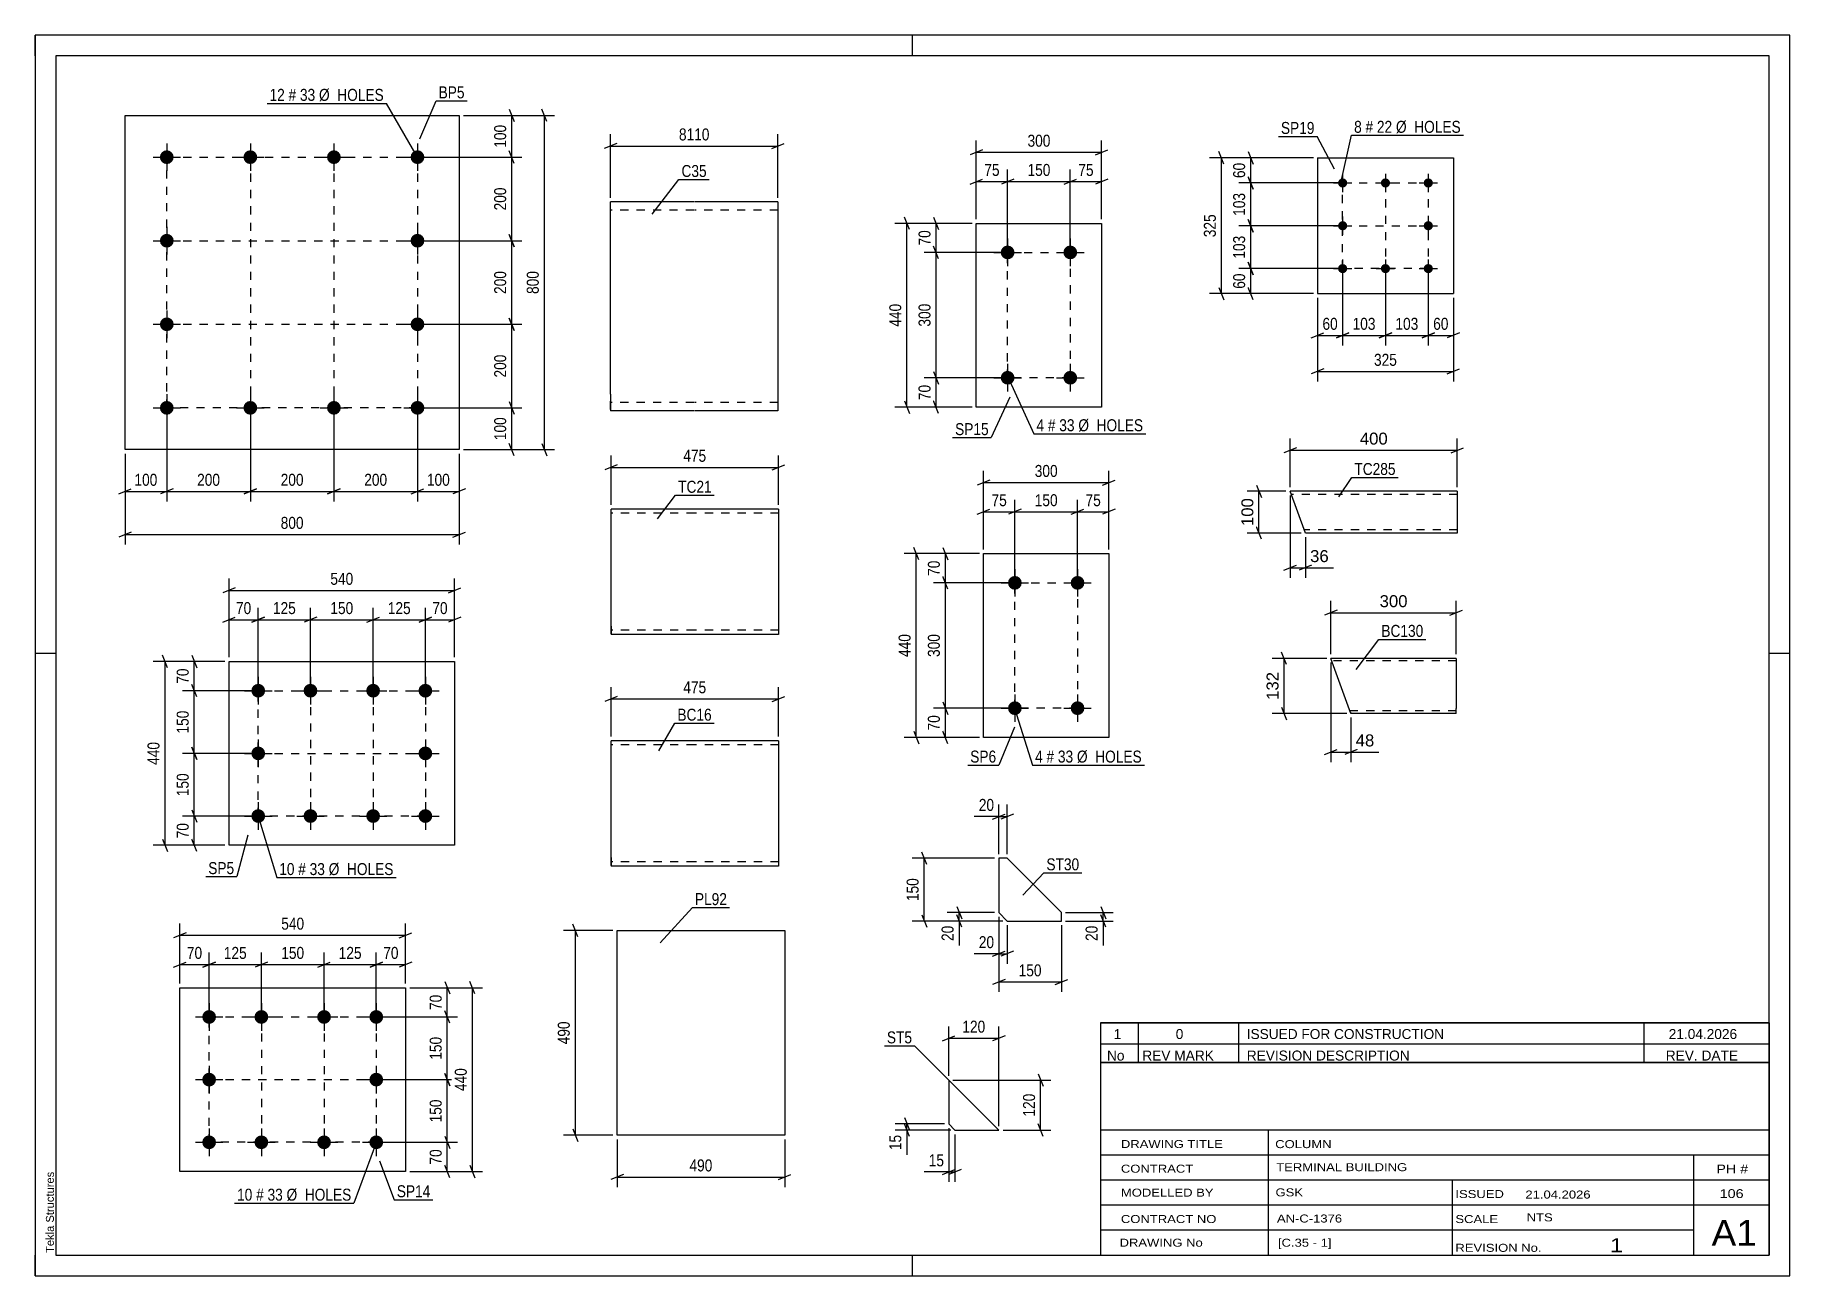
# Paper-space layout 'Layout1' of a CAD drawing. Header units: millimetres. Extents: x 0 to 420, y 0 to 297.
# The model-space entities are those that its viewports show. They can reach past a viewport. Long polylines and large blocks are cut down to what shows.
import ezdxf

# ---------------------------------------------------------------- set-up
doc = ezdxf.new("R2010")
doc.units = ezdxf.units.MM
doc.linetypes.add('DXK_LINE_DOT2', pattern=[3.9198, 1.9599, -1.9599])
doc.layers.add('Viewport layer', color=7, linetype='Continuous', plot=False)
doc.styles.add('Arial', font='ARIAL.TTF', dxfattribs={"height": 0.2})
doc.styles.add('Arial Narrow', font='ARIALN.TTF', dxfattribs={"height": 0.2})

# ---------------------------------------------------------------- blocks, each defined once
blk = doc.blocks.new('Unknown-284858597-1134')
at = {"color": 5, "linetype": 'Continuous'}
for p, q in [((420, 297), (0, 297)), ((0, 297), (0, 0)), ((0, 292), (0, 297)), ((210, 292), (210, 297)), ((420, 0), (420, 297)), ((415, 292), (5, 292)), ((5, 292), (5, 5)), ((415, 5), (415, 292)), ((5, 149), (0, 149)), ((420, 149), (415, 149)), ((0, 0), (0, 5)), ((5, 5), (415, 5)), ((210, 0), (210, 5)), ((0, 0), (420, 0))]:
    blk.add_line(p, q, dxfattribs=at)
at = {"color": 174, "linetype": 'Continuous', "style": 'Arial'}
blk.add_text('Tekla Structures', height=1.9102, rotation=90, dxfattribs=at).set_placement((4.5, 5.5))
blk = doc.blocks.new('Part-284858597-5553 - 5552')
at = {"color": 2, "linetype": 'Continuous'}
for p, q in [((227, 128.89), (227, 172.89)), ((227, 172.89), (257, 172.89)), ((257, 172.89), (257, 128.89)), ((257, 128.89), (227, 128.89))]:
    blk.add_line(p, q, dxfattribs=at)
blk = doc.blocks.new('Bolt-284858597-5554 - 5552')
at = {"linetype": 'Continuous'}
for points in [[(234.5, 167.54, -1), (234.5, 164.24, -1)], [(249.5, 167.54, -1), (249.5, 164.24, -1)], [(234.5, 137.54, -1), (234.5, 134.24, -1)], [(249.5, 137.54, -1), (249.5, 134.24, -1)]]:
    blk.add_hatch(color=1, dxfattribs=at).paths.add_polyline_path(points)
at = {"color": 1, "linetype": 'Continuous'}
for p, q in [((234.5, 169.19), (234.5, 162.59)), ((249.5, 169.19), (249.5, 162.59)), ((231.2, 165.89), (237.8, 165.89)), ((246.2, 165.89), (252.8, 165.89)), ((234.5, 139.19), (234.5, 132.59)), ((249.5, 139.19), (249.5, 132.59)), ((231.2, 135.89), (237.8, 135.89)), ((246.2, 135.89), (252.8, 135.89))]:
    blk.add_line(p, q, dxfattribs=at)
blk = doc.blocks.new('Part-284858597-5561 - 5560')
at = {"color": 2, "linetype": 'Continuous'}
for p, q in [((46.41, 103.07), (46.41, 147.07)), ((46.41, 147.07), (100.41, 147.07)), ((100.41, 147.07), (100.41, 103.07)), ((100.41, 103.07), (46.41, 103.07))]:
    blk.add_line(p, q, dxfattribs=at)
blk = doc.blocks.new('Bolt-284858597-5562 - 5560')
at = {"linetype": 'Continuous'}
for points in [[(53.41, 141.72, -1), (53.41, 138.42, -1)], [(65.91, 141.72, -1), (65.91, 138.42, -1)], [(80.91, 141.72, -1), (80.91, 138.42, -1)], [(93.41, 141.72, -1), (93.41, 138.42, -1)], [(53.41, 126.72, -1), (53.41, 123.42, -1)], [(93.41, 126.72, -1), (93.41, 123.42, -1)], [(53.41, 111.72, -1), (53.41, 108.42, -1)], [(65.91, 111.72, -1), (65.91, 108.42, -1)], [(80.91, 111.72, -1), (80.91, 108.42, -1)], [(93.41, 111.72, -1), (93.41, 108.42, -1)]]:
    blk.add_hatch(color=1, dxfattribs=at).paths.add_polyline_path(points)
at = {"color": 1, "linetype": 'Continuous'}
for p, q in [((53.41, 143.37), (53.41, 136.77)), ((65.91, 143.37), (65.91, 136.77)), ((80.91, 143.37), (80.91, 136.77)), ((93.41, 143.37), (93.41, 136.77)), ((50.11, 140.07), (56.71, 140.07)), ((62.61, 140.07), (69.21, 140.07)), ((77.61, 140.07), (84.21, 140.07)), ((90.11, 140.07), (96.71, 140.07)), ((53.41, 128.37), (53.41, 121.77)), ((93.41, 128.37), (93.41, 121.77)), ((50.11, 125.07), (56.71, 125.07)), ((90.11, 125.07), (96.71, 125.07)), ((50.11, 110.07), (56.71, 110.07)), ((53.41, 113.37), (53.41, 106.77)), ((62.61, 110.07), (69.21, 110.07)), ((65.91, 113.37), (65.91, 106.77)), ((77.61, 110.07), (84.21, 110.07)), ((80.91, 113.37), (80.91, 106.77)), ((90.11, 110.07), (96.71, 110.07)), ((93.41, 113.37), (93.41, 106.77))]:
    blk.add_line(p, q, dxfattribs=at)
blk = doc.blocks.new('Part-284858597-5516 - 5515')
at = {"color": 2, "linetype": 'Continuous'}
for p, q in [((21.52, 197.78), (21.52, 277.78)), ((21.52, 277.78), (101.52, 277.78)), ((101.52, 277.78), (101.52, 197.78)), ((101.52, 197.78), (21.52, 197.78))]:
    blk.add_line(p, q, dxfattribs=at)
blk = doc.blocks.new('Bolt-284858597-5517 - 5515')
at = {"linetype": 'Continuous'}
for points in [[(31.52, 269.43, -1), (31.52, 266.13, -1)], [(51.52, 269.43, -1), (51.52, 266.13, -1)], [(71.52, 269.43, -1), (71.52, 266.13, -1)], [(91.52, 269.43, -1), (91.52, 266.13, -1)], [(31.52, 249.43, -1), (31.52, 246.13, -1)], [(91.52, 249.43, -1), (91.52, 246.13, -1)], [(31.52, 229.43, -1), (31.52, 226.13, -1)], [(91.52, 229.43, -1), (91.52, 226.13, -1)], [(31.52, 209.43, -1), (31.52, 206.13, -1)], [(51.52, 209.43, -1), (51.52, 206.13, -1)], [(71.52, 209.43, -1), (71.52, 206.13, -1)], [(91.52, 209.43, -1), (91.52, 206.13, -1)]]:
    blk.add_hatch(color=1, dxfattribs=at).paths.add_polyline_path(points)
at = {"color": 1, "linetype": 'Continuous'}
for p, q in [((31.52, 271.08), (31.52, 264.48)), ((51.52, 271.08), (51.52, 264.48)), ((71.52, 271.08), (71.52, 264.48)), ((91.52, 271.08), (91.52, 264.48)), ((28.22, 267.78), (34.82, 267.78)), ((48.22, 267.78), (54.82, 267.78)), ((68.22, 267.78), (74.82, 267.78)), ((88.22, 267.78), (94.82, 267.78)), ((31.52, 251.08), (31.52, 244.48)), ((91.52, 251.08), (91.52, 244.48)), ((28.22, 247.78), (34.82, 247.78)), ((88.22, 247.78), (94.82, 247.78)), ((31.52, 231.08), (31.52, 224.48)), ((91.52, 231.08), (91.52, 224.48)), ((28.22, 227.78), (34.82, 227.78)), ((88.22, 227.78), (94.82, 227.78)), ((31.52, 211.08), (31.52, 204.48)), ((51.52, 211.08), (51.52, 204.48)), ((71.52, 211.08), (71.52, 204.48)), ((91.52, 211.08), (91.52, 204.48)), ((28.22, 207.78), (34.82, 207.78)), ((48.22, 207.78), (54.82, 207.78)), ((68.22, 207.78), (74.82, 207.78)), ((88.22, 207.78), (94.82, 207.78))]:
    blk.add_line(p, q, dxfattribs=at)
blk = doc.blocks.new('Part-284858597-5484 - 5483')
at = {"color": 2, "linetype": 'Continuous'}
for p, q in [((157.84, 183.53), (137.84, 183.53)), ((137.84, 155.53), (137.84, 183.53)), ((177.94, 183.53), (157.94, 183.53)), ((177.94, 183.53), (177.94, 153.53)), ((137.84, 155.53), (137.84, 153.53)), ((157.84, 153.53), (137.84, 153.53)), ((177.94, 153.53), (157.94, 153.53))]:
    blk.add_line(p, q, dxfattribs=at)
at = {"color": 7, "linetype": 'DXK_LINE_DOT2'}
for p, q in [((157.84, 182.53), (137.84, 182.53)), ((177.94, 182.53), (157.94, 182.53)), ((137.84, 153.68), (137.84, 155.53)), ((137.84, 154.53), (137.84, 154.6)), ((157.84, 154.53), (137.84, 154.53)), ((177.94, 154.53), (157.94, 154.53)), ((177.94, 154.53), (177.94, 154.6))]:
    blk.add_line(p, q, dxfattribs=at)
blk = doc.blocks.new('Part-284858597-5524 - 5523')
at = {"color": 2, "linetype": 'Continuous'}
for p, q in [((232.65, 99.95), (230.65, 99.95)), ((230.65, 99.95), (230.65, 86.95)), ((245.65, 86.95), (232.65, 99.95)), ((230.65, 86.95), (232.65, 84.95)), ((232.65, 84.95), (245.65, 84.95)), ((245.65, 84.95), (245.65, 86.95))]:
    blk.add_line(p, q, dxfattribs=at)
blk = doc.blocks.new('Part-284858597-5492 - 5491')
at = {"color": 2, "linetype": 'Continuous'}
for p, q in [((157.84, 128.11), (137.84, 128.11)), ((137.84, 100.11), (137.84, 128.11)), ((177.94, 128.11), (157.94, 128.11)), ((177.94, 128.11), (177.94, 98.11)), ((137.84, 100.11), (137.84, 98.11)), ((157.84, 98.11), (137.84, 98.11)), ((177.94, 98.11), (157.94, 98.11))]:
    blk.add_line(p, q, dxfattribs=at)
at = {"color": 7, "linetype": 'DXK_LINE_DOT2'}
for p, q in [((157.84, 127.11), (137.84, 127.11)), ((177.94, 127.11), (157.94, 127.11)), ((137.84, 98.26), (137.84, 100.11)), ((137.84, 99.11), (137.84, 99.19)), ((157.84, 99.11), (137.84, 99.11)), ((177.94, 99.11), (157.94, 99.11)), ((177.94, 99.11), (177.94, 99.19))]:
    blk.add_line(p, q, dxfattribs=at)
blk = doc.blocks.new('Part-284858597-5540 - 5539')
at = {"color": 2, "linetype": 'Continuous'}
for p, q in [((306.95, 267.61), (306.95, 235.11)), ((306.95, 267.61), (339.45, 267.61)), ((339.45, 267.61), (339.45, 235.11)), ((306.95, 235.11), (339.45, 235.11))]:
    blk.add_line(p, q, dxfattribs=at)
blk = doc.blocks.new('Bolt-284858597-5541 - 5539')
at = {"linetype": 'Continuous'}
for points in [[(312.95, 262.71, -1), (312.95, 260.51, -1)], [(323.2, 262.71, -1), (323.2, 260.51, -1)], [(333.45, 262.71, -1), (333.45, 260.51, -1)], [(312.95, 252.46, -1), (312.95, 250.26, -1)], [(333.45, 252.46, -1), (333.45, 250.26, -1)], [(312.95, 242.21, -1), (312.95, 240.01, -1)], [(323.2, 242.21, -1), (323.2, 240.01, -1)], [(333.45, 242.21, -1), (333.45, 240.01, -1)]]:
    blk.add_hatch(color=1, dxfattribs=at).paths.add_polyline_path(points)
at = {"color": 1, "linetype": 'Continuous'}
for p, q in [((310.75, 261.61), (315.15, 261.61)), ((312.95, 263.81), (312.95, 259.41)), ((321, 261.61), (325.4, 261.61)), ((323.2, 263.81), (323.2, 259.41)), ((331.25, 261.61), (335.65, 261.61)), ((333.45, 263.81), (333.45, 259.41)), ((312.95, 253.56), (312.95, 249.16)), ((333.45, 253.56), (333.45, 249.16)), ((310.75, 251.36), (315.15, 251.36)), ((331.25, 251.36), (335.65, 251.36)), ((310.75, 241.11), (315.15, 241.11)), ((312.95, 243.31), (312.95, 238.91)), ((321, 241.11), (325.4, 241.11)), ((323.2, 243.31), (323.2, 238.91)), ((331.25, 241.11), (335.65, 241.11)), ((333.45, 243.31), (333.45, 238.91))]:
    blk.add_line(p, q, dxfattribs=at)
blk = doc.blocks.new('Part-284858597-6909 - 6908')
at = {"color": 2, "linetype": 'Continuous'}
for p, q in [((340.14, 147.82), (310.14, 147.82)), ((314.94, 134.62), (310.14, 147.82)), ((340.14, 147.82), (340.14, 147.73)), ((340.14, 147.73), (340.14, 146.62)), ((340.14, 146.62), (340.14, 135.82)), ((340.14, 134.62), (314.94, 134.62)), ((340.14, 134.62), (340.14, 135.82))]:
    blk.add_line(p, q, dxfattribs=at)
at = {"color": 7, "linetype": 'DXK_LINE_DOT2'}
for p, q in [((340.14, 147.22), (310.36, 147.22)), ((340.14, 147.47), (340.14, 146.62)), ((340.14, 135.22), (314.72, 135.22)), ((314.81, 134.97), (314.94, 134.62)), ((340.14, 134.71), (340.14, 134.97)), ((340.14, 134.62), (340.14, 134.71))]:
    blk.add_line(p, q, dxfattribs=at)
blk = doc.blocks.new('Part-284858597-5569 - 5568')
at = {"color": 2, "linetype": 'Continuous'}
for p, q in [((218.67, 46.88), (218.67, 36.38)), ((218.67, 46.88), (230.67, 34.88)), ((218.67, 36.38), (220.17, 34.88)), ((220.17, 34.88), (230.67, 34.88))]:
    blk.add_line(p, q, dxfattribs=at)
blk = doc.blocks.new('Part-284858597-5597 - 5596')
at = {"color": 2, "linetype": 'Continuous'}
for p, q in [((139.31, 33.67), (139.31, 82.67)), ((139.31, 82.67), (159.31, 82.67)), ((159.41, 82.67), (179.41, 82.67)), ((179.41, 82.67), (179.41, 33.67)), ((159.31, 33.67), (139.31, 33.67)), ((179.41, 33.67), (159.41, 33.67))]:
    blk.add_line(p, q, dxfattribs=at)
blk = doc.blocks.new('Bolt-284858597-5605 - 5603')
at = {"linetype": 'Continuous'}
for points in [[(232.77, 246.63, -1), (232.77, 243.33, -1)], [(247.77, 246.63, -1), (247.77, 243.33, -1)], [(232.77, 216.63, -1), (232.77, 213.33, -1)], [(247.77, 216.63, -1), (247.77, 213.33, -1)]]:
    blk.add_hatch(color=1, dxfattribs=at).paths.add_polyline_path(points)
at = {"color": 1, "linetype": 'Continuous'}
for p, q in [((232.77, 248.28), (232.77, 241.68)), ((247.77, 248.28), (247.77, 241.68)), ((229.47, 244.98), (236.07, 244.98)), ((244.47, 244.98), (251.07, 244.98)), ((229.47, 214.98), (236.07, 214.98)), ((232.77, 218.28), (232.77, 211.68)), ((244.47, 214.98), (251.07, 214.98)), ((247.77, 218.28), (247.77, 211.68))]:
    blk.add_line(p, q, dxfattribs=at)
blk = doc.blocks.new('Part-284858597-5604 - 5603')
at = {"color": 2, "linetype": 'Continuous'}
for p, q in [((225.27, 207.94), (225.27, 251.94)), ((225.27, 251.94), (255.27, 251.94)), ((255.27, 251.94), (255.27, 207.94)), ((255.27, 207.94), (225.27, 207.94))]:
    blk.add_line(p, q, dxfattribs=at)
blk = doc.blocks.new('Part-284858597-5612 - 5611')
at = {"color": 2, "linetype": 'Continuous'}
for p, q in [((34.66, 24.98), (34.66, 68.98)), ((34.66, 68.98), (88.66, 68.98)), ((88.66, 68.98), (88.66, 24.98)), ((88.66, 24.98), (34.66, 24.98))]:
    blk.add_line(p, q, dxfattribs=at)
blk = doc.blocks.new('Bolt-284858597-5613 - 5611')
at = {"linetype": 'Continuous'}
for points in [[(41.66, 63.63, -1), (41.66, 60.33, -1)], [(54.16, 63.63, -1), (54.16, 60.33, -1)], [(69.16, 63.63, -1), (69.16, 60.33, -1)], [(81.66, 63.63, -1), (81.66, 60.33, -1)], [(41.66, 48.63, -1), (41.66, 45.33, -1)], [(81.66, 48.63, -1), (81.66, 45.33, -1)], [(41.66, 33.63, -1), (41.66, 30.33, -1)], [(54.16, 33.63, -1), (54.16, 30.33, -1)], [(69.16, 33.63, -1), (69.16, 30.33, -1)], [(81.66, 33.63, -1), (81.66, 30.33, -1)]]:
    blk.add_hatch(color=1, dxfattribs=at).paths.add_polyline_path(points)
at = {"color": 1, "linetype": 'Continuous'}
for p, q in [((41.66, 65.28), (41.66, 58.68)), ((54.16, 65.28), (54.16, 58.68)), ((69.16, 65.28), (69.16, 58.68)), ((81.66, 65.28), (81.66, 58.68)), ((38.36, 61.98), (44.96, 61.98)), ((50.86, 61.98), (57.46, 61.98)), ((65.86, 61.98), (72.46, 61.98)), ((78.36, 61.98), (84.96, 61.98)), ((38.36, 46.98), (44.96, 46.98)), ((41.66, 50.28), (41.66, 43.68)), ((78.36, 46.98), (84.96, 46.98)), ((81.66, 50.28), (81.66, 43.68)), ((41.66, 35.28), (41.66, 28.68)), ((54.16, 35.28), (54.16, 28.68)), ((69.16, 35.28), (69.16, 28.68)), ((81.66, 35.28), (81.66, 28.68)), ((38.36, 31.98), (44.96, 31.98)), ((50.86, 31.98), (57.46, 31.98)), ((65.86, 31.98), (72.46, 31.98)), ((78.36, 31.98), (84.96, 31.98))]:
    blk.add_line(p, q, dxfattribs=at)
blk = doc.blocks.new('Part-284858597-5620 - 5619')
at = {"color": 2, "linetype": 'Continuous'}
for p, q in [((157.7, 257.08), (137.7, 257.08)), ((137.7, 211.08), (137.7, 257.08)), ((177.8, 257.08), (157.8, 257.08)), ((177.8, 257.08), (177.8, 207.08)), ((137.7, 211.08), (137.7, 207.08)), ((157.7, 207.08), (137.7, 207.08)), ((177.8, 207.08), (157.8, 207.08))]:
    blk.add_line(p, q, dxfattribs=at)
at = {"color": 7, "linetype": 'DXK_LINE_DOT2'}
for p, q in [((157.7, 255.08), (137.7, 255.08)), ((177.8, 255.08), (157.8, 255.08)), ((137.7, 207.39), (137.7, 211.08)), ((157.7, 209.08), (137.7, 209.08)), ((177.8, 209.08), (157.8, 209.08))]:
    blk.add_line(p, q, dxfattribs=at)
blk = doc.blocks.new('Part-284858597-6892 - 6891')
at = {"color": 2, "linetype": 'Continuous'}
for p, q in [((340.39, 187.81), (300.39, 187.81)), ((304.03, 177.81), (300.39, 187.81)), ((340.39, 187.81), (340.39, 186.21)), ((340.39, 186.21), (340.39, 177.81)), ((340.39, 177.81), (304.03, 177.81))]:
    blk.add_line(p, q, dxfattribs=at)
at = {"color": 7, "linetype": 'DXK_LINE_DOT2'}
for p, q in [((340.39, 187.01), (300.68, 187.01)), ((340.39, 178.61), (303.74, 178.61))]:
    blk.add_line(p, q, dxfattribs=at)
blk = doc.blocks.new('Rectangle-284858597-6954 - 5552')
at = {"color": 1, "linetype": 'DXK_LINE_DOT2'}
blk.add_lwpolyline([(234.5, 165.89), (249.5, 165.89), (249.5, 135.89), (234.5, 135.89), (234.5, 165.89)], close=True, dxfattribs=at)
blk = doc.blocks.new('Rectangle-284858597-6934 - 5560')
at = {"color": 1, "linetype": 'DXK_LINE_DOT2'}
blk.add_lwpolyline([(53.41, 140.07), (93.41, 140.07), (93.41, 110.07), (53.41, 110.07), (53.41, 140.07)], close=True, dxfattribs=at)
blk = doc.blocks.new('Rectangle-284858597-6914 - 5515')
at = {"color": 1, "linetype": 'DXK_LINE_DOT2'}
blk.add_lwpolyline([(31.52, 267.78), (91.52, 267.78), (91.52, 207.78), (31.52, 207.78), (31.52, 267.78)], close=True, dxfattribs=at)
blk = doc.blocks.new('Rectangle-284858597-6964 - 5539')
at = {"color": 1, "linetype": 'DXK_LINE_DOT2'}
blk.add_lwpolyline([(312.95, 261.61), (333.45, 261.61), (333.45, 241.11), (312.95, 241.11), (312.95, 261.61)], close=True, dxfattribs=at)
blk = doc.blocks.new('Rectangle-284858597-6924 - 5603')
at = {"color": 1, "linetype": 'DXK_LINE_DOT2'}
blk.add_lwpolyline([(232.77, 244.98), (247.77, 244.98), (247.77, 214.98), (232.77, 214.98), (232.77, 244.98)], close=True, dxfattribs=at)
blk = doc.blocks.new('Rectangle-284858597-6944 - 5611')
at = {"color": 1, "linetype": 'DXK_LINE_DOT2'}
blk.add_lwpolyline([(41.66, 61.98), (81.66, 61.98), (81.66, 31.98), (41.66, 31.98), (41.66, 61.98)], close=True, dxfattribs=at)
blk = doc.blocks.new('Line-284858597-7002 - 5560')
at = {"color": 1, "linetype": 'DXK_LINE_DOT2'}
blk.add_line((53.41, 125.07), (93.41, 125.07), dxfattribs=at)
blk = doc.blocks.new('Line-284858597-6974 - 5515')
at = {"color": 1, "linetype": 'DXK_LINE_DOT2'}
blk.add_line((51.52, 267.78), (51.52, 207.78), dxfattribs=at)
blk = doc.blocks.new('Line-284858597-7044 - 5539')
at = {"color": 1, "linetype": 'DXK_LINE_DOT2'}
blk.add_line((312.95, 251.36), (333.45, 251.36), dxfattribs=at)
blk = doc.blocks.new('Line-284858597-7023 - 5611')
at = {"color": 1, "linetype": 'DXK_LINE_DOT2'}
blk.add_line((41.66, 46.98), (81.66, 46.98), dxfattribs=at)
blk = doc.blocks.new('Line-284858597-7009 - 5560')
at = {"color": 1, "linetype": 'DXK_LINE_DOT2'}
blk.add_line((65.91, 140.07), (65.91, 110.07), dxfattribs=at)
blk = doc.blocks.new('Line-284858597-6981 - 5515')
at = {"color": 1, "linetype": 'DXK_LINE_DOT2'}
blk.add_line((71.52, 267.78), (71.52, 207.78), dxfattribs=at)
blk = doc.blocks.new('Line-284858597-7051 - 5539')
at = {"color": 1, "linetype": 'DXK_LINE_DOT2'}
blk.add_line((323.2, 261.61), (323.2, 241.11), dxfattribs=at)
blk = doc.blocks.new('Line-284858597-7030 - 5611')
at = {"color": 1, "linetype": 'DXK_LINE_DOT2'}
blk.add_line((54.16, 61.98), (54.16, 31.98), dxfattribs=at)
blk = doc.blocks.new('Line-284858597-7016 - 5560')
at = {"color": 1, "linetype": 'DXK_LINE_DOT2'}
blk.add_line((80.91, 140.07), (80.91, 110.07), dxfattribs=at)
blk = doc.blocks.new('Line-284858597-6988 - 5515')
at = {"color": 1, "linetype": 'DXK_LINE_DOT2'}
blk.add_line((31.52, 247.78), (91.52, 247.78), dxfattribs=at)
blk = doc.blocks.new('Line-284858597-7037 - 5611')
at = {"color": 1, "linetype": 'DXK_LINE_DOT2'}
blk.add_line((69.16, 61.98), (69.16, 31.98), dxfattribs=at)
blk = doc.blocks.new('Line-284858597-6995 - 5515')
at = {"color": 1, "linetype": 'DXK_LINE_DOT2'}
blk.add_line((31.52, 227.78), (91.52, 227.78), dxfattribs=at)
blk = doc.blocks.new('StraightDimension-284858597-5768 - 5552')
at = {"color": 7, "linetype": 'Continuous'}
for p, q in [((233.5, 135.89), (215.04, 135.89)), ((217.29, 137.39), (218.49, 134.39)), ((217.89, 128.89), (217.89, 135.89)), ((218.49, 127.39), (217.29, 130.39)), ((226, 128.89), (215.04, 128.89))]:
    blk.add_line(p, q, dxfattribs=at)
at = {"color": 0}
blk.add_wipeout([(217.14, 134.82), (212.94, 134.82), (212.94, 129.96), (217.14, 129.96)], dxfattribs=at)
at = {"color": 3, "style": 'Arial Narrow'}
blk.add_text('70', height=2.863, rotation=90.0002, dxfattribs=at).set_placement((216.54, 130.56))
blk = doc.blocks.new('StraightDimension-284858597-5767 - 5552')
at = {"color": 7, "linetype": 'Continuous'}
for p, q in [((233.5, 165.89), (215.04, 165.89)), ((218.49, 164.39), (217.29, 167.39)), ((217.89, 135.89), (217.89, 165.89)), ((233.5, 135.89), (215.04, 135.89)), ((217.29, 137.39), (218.49, 134.39))]:
    blk.add_line(p, q, dxfattribs=at)
at = {"color": 0}
blk.add_wipeout([(217.14, 154.23), (212.94, 154.23), (212.94, 147.55), (217.14, 147.55)], dxfattribs=at)
at = {"color": 3, "style": 'Arial Narrow'}
blk.add_text('300', height=2.863, rotation=90.0002, dxfattribs=at).set_placement((216.54, 148.15))
blk = doc.blocks.new('StraightDimension-284858597-5766 - 5552')
at = {"color": 7, "linetype": 'Continuous'}
for p, q in [((226, 172.89), (215.04, 172.89)), ((217.29, 174.39), (218.49, 171.39)), ((217.89, 165.89), (217.89, 172.89)), ((233.5, 165.89), (215.04, 165.89)), ((218.49, 164.39), (217.29, 167.39))]:
    blk.add_line(p, q, dxfattribs=at)
at = {"color": 0}
blk.add_wipeout([(217.14, 171.82), (212.94, 171.82), (212.94, 166.96), (217.14, 166.96)], dxfattribs=at)
at = {"color": 3, "style": 'Arial Narrow'}
blk.add_text('70', height=2.863, rotation=90.0002, dxfattribs=at).set_placement((216.54, 167.56))
blk = doc.blocks.new('StraightDimension-284858597-5778 - 5552')
at = {"color": 7, "linetype": 'Continuous'}
for p, q in [((226, 172.89), (208.04, 172.89)), ((211.49, 171.39), (210.29, 174.39)), ((210.89, 128.89), (210.89, 172.89)), ((210.29, 130.39), (211.49, 127.39)), ((226, 128.89), (208.04, 128.89))]:
    blk.add_line(p, q, dxfattribs=at)
at = {"color": 0}
blk.add_wipeout([(210.14, 154.23), (205.94, 154.23), (205.94, 147.55), (210.14, 147.55)], dxfattribs=at)
at = {"color": 3, "style": 'Arial Narrow'}
blk.add_text('440', height=2.863, rotation=90.0002, dxfattribs=at).set_placement((209.54, 148.15))
blk = doc.blocks.new('StraightDimension-284858597-5782 - 5552')
at = {"color": 7, "linetype": 'Continuous'}
for p, q in [((249.5, 166.89), (249.5, 185.74)), ((257, 173.89), (257, 185.74)), ((248, 182.29), (251, 183.49)), ((249.5, 182.89), (257, 182.89)), ((258.5, 183.49), (255.5, 182.29))]:
    blk.add_line(p, q, dxfattribs=at)
at = {"color": 0}
blk.add_wipeout([(255.68, 183.64), (255.68, 187.84), (250.82, 187.84), (250.82, 183.64)], dxfattribs=at)
at = {"color": 3, "style": 'Arial Narrow'}
blk.add_text('75', height=2.863, dxfattribs=at).set_placement((251.42, 184.24))
blk = doc.blocks.new('StraightDimension-284858597-5783 - 5552')
at = {"color": 7, "linetype": 'Continuous'}
for p, q in [((234.5, 166.89), (234.5, 185.74)), ((249.5, 166.89), (249.5, 185.74)), ((236, 183.49), (233, 182.29)), ((234.5, 182.89), (249.5, 182.89)), ((248, 182.29), (251, 183.49))]:
    blk.add_line(p, q, dxfattribs=at)
at = {"color": 0}
blk.add_wipeout([(245.34, 183.64), (245.34, 187.84), (238.66, 187.84), (238.66, 183.64)], dxfattribs=at)
at = {"color": 3, "style": 'Arial Narrow'}
blk.add_text('150', height=2.863, dxfattribs=at).set_placement((239.26, 184.24))
blk = doc.blocks.new('StraightDimension-284858597-5784 - 5552')
at = {"color": 7, "linetype": 'Continuous'}
for p, q in [((227, 173.89), (227, 185.74)), ((234.5, 166.89), (234.5, 185.74)), ((225.5, 182.29), (228.5, 183.49)), ((227, 182.89), (234.5, 182.89)), ((236, 183.49), (233, 182.29))]:
    blk.add_line(p, q, dxfattribs=at)
at = {"color": 0}
blk.add_wipeout([(233.18, 183.64), (233.18, 187.84), (228.32, 187.84), (228.32, 183.64)], dxfattribs=at)
at = {"color": 3, "style": 'Arial Narrow'}
blk.add_text('75', height=2.863, dxfattribs=at).set_placement((228.92, 184.24))
blk = doc.blocks.new('StraightDimension-284858597-5794 - 5552')
at = {"color": 7, "linetype": 'Continuous'}
for p, q in [((228.5, 190.49), (225.5, 189.29)), ((227, 173.89), (227, 192.74)), ((227, 189.89), (257, 189.89)), ((255.5, 189.29), (258.5, 190.49)), ((257, 173.89), (257, 192.74))]:
    blk.add_line(p, q, dxfattribs=at)
at = {"color": 0}
blk.add_wipeout([(245.34, 190.64), (245.34, 194.84), (238.66, 194.84), (238.66, 190.64)], dxfattribs=at)
at = {"color": 3, "style": 'Arial Narrow'}
blk.add_text('300', height=2.863, dxfattribs=at).set_placement((239.26, 191.24))
blk = doc.blocks.new('StraightDimension-284858597-5800 - 5560')
at = {"color": 7, "linetype": 'Continuous'}
for p, q in [((38.71, 123.57), (37.51, 126.57)), ((52.41, 125.07), (35.26, 125.07)), ((38.11, 110.07), (38.11, 125.07)), ((52.41, 110.07), (35.26, 110.07)), ((37.51, 111.57), (38.71, 108.57))]:
    blk.add_line(p, q, dxfattribs=at)
at = {"color": 0}
blk.add_wipeout([(37.36, 120.91), (33.16, 120.91), (33.16, 114.22), (37.36, 114.22)], dxfattribs=at)
at = {"color": 3, "style": 'Arial Narrow'}
blk.add_text('150', height=2.863, rotation=90.0002, dxfattribs=at).set_placement((36.76, 114.82))
blk = doc.blocks.new('StraightDimension-284858597-5801 - 5560')
at = {"color": 7, "linetype": 'Continuous'}
for p, q in [((52.41, 110.07), (35.26, 110.07)), ((37.51, 111.57), (38.71, 108.57)), ((38.11, 103.07), (38.11, 110.07)), ((45.41, 103.07), (35.26, 103.07)), ((38.71, 101.57), (37.51, 104.57))]:
    blk.add_line(p, q, dxfattribs=at)
at = {"color": 0}
blk.add_wipeout([(37.36, 109), (33.16, 109), (33.16, 104.14), (37.36, 104.14)], dxfattribs=at)
at = {"color": 3, "style": 'Arial Narrow'}
blk.add_text('70', height=2.863, rotation=90.0002, dxfattribs=at).set_placement((36.76, 104.74))
blk = doc.blocks.new('StraightDimension-284858597-5798 - 5560')
at = {"color": 7, "linetype": 'Continuous'}
for p, q in [((45.41, 147.07), (35.26, 147.07)), ((37.51, 148.57), (38.71, 145.57)), ((38.11, 140.07), (38.11, 147.07)), ((52.41, 140.07), (35.26, 140.07)), ((38.71, 138.57), (37.51, 141.57))]:
    blk.add_line(p, q, dxfattribs=at)
at = {"color": 0}
blk.add_wipeout([(37.36, 146), (33.16, 146), (33.16, 141.14), (37.36, 141.14)], dxfattribs=at)
at = {"color": 3, "style": 'Arial Narrow'}
blk.add_text('70', height=2.863, rotation=90.0002, dxfattribs=at).set_placement((36.76, 141.74))
blk = doc.blocks.new('StraightDimension-284858597-5799 - 5560')
at = {"color": 7, "linetype": 'Continuous'}
for p, q in [((52.41, 140.07), (35.26, 140.07)), ((38.71, 138.57), (37.51, 141.57)), ((38.11, 125.07), (38.11, 140.07)), ((37.51, 126.57), (38.71, 123.57)), ((52.41, 125.07), (35.26, 125.07))]:
    blk.add_line(p, q, dxfattribs=at)
at = {"color": 0}
blk.add_wipeout([(37.36, 135.91), (33.16, 135.91), (33.16, 129.22), (37.36, 129.22)], dxfattribs=at)
at = {"color": 3, "style": 'Arial Narrow'}
blk.add_text('150', height=2.863, rotation=90.0002, dxfattribs=at).set_placement((36.76, 129.82))
blk = doc.blocks.new('StraightDimension-284858597-5814 - 5560')
at = {"color": 7, "linetype": 'Continuous'}
for p, q in [((45.41, 147.07), (28.26, 147.07)), ((31.71, 145.57), (30.51, 148.57)), ((31.11, 103.07), (31.11, 147.07)), ((45.41, 103.07), (28.26, 103.07)), ((30.51, 104.57), (31.71, 101.57))]:
    blk.add_line(p, q, dxfattribs=at)
at = {"color": 0}
blk.add_wipeout([(30.36, 128.41), (26.16, 128.41), (26.16, 121.72), (30.36, 121.72)], dxfattribs=at)
at = {"color": 3, "style": 'Arial Narrow'}
blk.add_text('440', height=2.863, rotation=90.0002, dxfattribs=at).set_placement((29.76, 122.32))
blk = doc.blocks.new('StraightDimension-284858597-5818 - 5560')
at = {"color": 7, "linetype": 'Continuous'}
for p, q in [((93.41, 141.07), (93.41, 159.92)), ((100.41, 148.07), (100.41, 159.92)), ((91.91, 156.47), (94.91, 157.67)), ((93.41, 157.07), (100.41, 157.07)), ((101.91, 157.67), (98.91, 156.47))]:
    blk.add_line(p, q, dxfattribs=at)
at = {"color": 0}
blk.add_wipeout([(99.34, 157.82), (99.34, 162.02), (94.48, 162.02), (94.48, 157.82)], dxfattribs=at)
at = {"color": 3, "style": 'Arial Narrow'}
blk.add_text('70', height=2.863, dxfattribs=at).set_placement((95.08, 158.42))
blk = doc.blocks.new('StraightDimension-284858597-5819 - 5560')
at = {"color": 7, "linetype": 'Continuous'}
for p, q in [((80.91, 141.07), (80.91, 159.92)), ((93.41, 141.07), (93.41, 159.92)), ((79.41, 156.47), (82.41, 157.67)), ((80.91, 157.07), (93.41, 157.07)), ((94.91, 157.67), (91.91, 156.47))]:
    blk.add_line(p, q, dxfattribs=at)
at = {"color": 0}
blk.add_wipeout([(90.5, 157.82), (90.5, 162.02), (83.82, 162.02), (83.82, 157.82)], dxfattribs=at)
at = {"color": 3, "style": 'Arial Narrow'}
blk.add_text('125', height=2.863, dxfattribs=at).set_placement((84.42, 158.42))
blk = doc.blocks.new('StraightDimension-284858597-5820 - 5560')
at = {"color": 7, "linetype": 'Continuous'}
for p, q in [((65.91, 141.07), (65.91, 159.92)), ((80.91, 141.07), (80.91, 159.92)), ((67.41, 157.67), (64.41, 156.47)), ((65.91, 157.07), (80.91, 157.07)), ((79.41, 156.47), (82.41, 157.67))]:
    blk.add_line(p, q, dxfattribs=at)
at = {"color": 0}
blk.add_wipeout([(76.75, 157.82), (76.75, 162.02), (70.07, 162.02), (70.07, 157.82)], dxfattribs=at)
at = {"color": 3, "style": 'Arial Narrow'}
blk.add_text('150', height=2.863, dxfattribs=at).set_placement((70.67, 158.42))
blk = doc.blocks.new('StraightDimension-284858597-5821 - 5560')
at = {"color": 7, "linetype": 'Continuous'}
for p, q in [((53.41, 141.07), (53.41, 159.92)), ((65.91, 141.07), (65.91, 159.92)), ((51.91, 156.47), (54.91, 157.67)), ((53.41, 157.07), (65.91, 157.07)), ((67.41, 157.67), (64.41, 156.47))]:
    blk.add_line(p, q, dxfattribs=at)
at = {"color": 0}
blk.add_wipeout([(63, 157.82), (63, 162.02), (56.32, 162.02), (56.32, 157.82)], dxfattribs=at)
at = {"color": 3, "style": 'Arial Narrow'}
blk.add_text('125', height=2.863, dxfattribs=at).set_placement((56.92, 158.42))
blk = doc.blocks.new('StraightDimension-284858597-5822 - 5560')
at = {"color": 7, "linetype": 'Continuous'}
for p, q in [((46.41, 148.07), (46.41, 159.92)), ((53.41, 141.07), (53.41, 159.92)), ((44.91, 156.47), (47.91, 157.67)), ((46.41, 157.07), (53.41, 157.07)), ((54.91, 157.67), (51.91, 156.47))]:
    blk.add_line(p, q, dxfattribs=at)
at = {"color": 0}
blk.add_wipeout([(52.34, 157.82), (52.34, 162.02), (47.48, 162.02), (47.48, 157.82)], dxfattribs=at)
at = {"color": 3, "style": 'Arial Narrow'}
blk.add_text('70', height=2.863, dxfattribs=at).set_placement((48.08, 158.42))
blk = doc.blocks.new('StraightDimension-284858597-5838 - 5560')
at = {"color": 7, "linetype": 'Continuous'}
for p, q in [((47.91, 164.67), (44.91, 163.47)), ((46.41, 148.07), (46.41, 166.92)), ((46.41, 164.07), (100.41, 164.07)), ((98.91, 163.47), (101.91, 164.67)), ((100.41, 148.07), (100.41, 166.92))]:
    blk.add_line(p, q, dxfattribs=at)
at = {"color": 0}
blk.add_wipeout([(76.75, 164.82), (76.75, 169.02), (70.07, 169.02), (70.07, 164.82)], dxfattribs=at)
at = {"color": 3, "style": 'Arial Narrow'}
blk.add_text('540', height=2.863, dxfattribs=at).set_placement((70.67, 165.42))
blk = doc.blocks.new('StraightDimension-284858597-5658 - 5515')
at = {"color": 7, "linetype": 'Continuous'}
for p, q in [((92.52, 207.78), (116.49, 207.78)), ((113.49, 209.28), (114.69, 206.28)), ((114.09, 197.78), (114.09, 207.78)), ((102.52, 197.78), (116.49, 197.78)), ((114.69, 196.28), (113.49, 199.28))]:
    blk.add_line(p, q, dxfattribs=at)
at = {"color": 0}
blk.add_wipeout([(113.34, 206.13), (109.14, 206.13), (109.14, 199.44), (113.34, 199.44)], dxfattribs=at)
at = {"color": 3, "style": 'Arial Narrow'}
blk.add_text('100', height=2.863, rotation=90.0002, dxfattribs=at).set_placement((112.74, 200.04))
blk = doc.blocks.new('StraightDimension-284858597-5655 - 5515')
at = {"color": 7, "linetype": 'Continuous'}
for p, q in [((114.69, 266.28), (113.49, 269.28)), ((92.52, 267.78), (116.49, 267.78)), ((114.09, 247.78), (114.09, 267.78)), ((113.49, 249.28), (114.69, 246.28)), ((92.52, 247.78), (116.49, 247.78))]:
    blk.add_line(p, q, dxfattribs=at)
at = {"color": 0}
blk.add_wipeout([(113.34, 261.13), (109.14, 261.13), (109.14, 254.44), (113.34, 254.44)], dxfattribs=at)
at = {"color": 3, "style": 'Arial Narrow'}
blk.add_text('200', height=2.863, rotation=90.0002, dxfattribs=at).set_placement((112.74, 255.04))
blk = doc.blocks.new('StraightDimension-284858597-5654 - 5515')
at = {"color": 7, "linetype": 'Continuous'}
for p, q in [((102.52, 277.78), (116.49, 277.78)), ((113.49, 279.28), (114.69, 276.28)), ((114.09, 267.78), (114.09, 277.78)), ((114.69, 266.28), (113.49, 269.28)), ((92.52, 267.78), (116.49, 267.78))]:
    blk.add_line(p, q, dxfattribs=at)
at = {"color": 0}
blk.add_wipeout([(113.34, 276.13), (109.14, 276.13), (109.14, 269.44), (113.34, 269.44)], dxfattribs=at)
at = {"color": 3, "style": 'Arial Narrow'}
blk.add_text('100', height=2.863, rotation=90.0002, dxfattribs=at).set_placement((112.74, 270.04))
blk = doc.blocks.new('StraightDimension-284858597-5656 - 5515')
at = {"color": 7, "linetype": 'Continuous'}
for p, q in [((114.69, 246.28), (113.49, 249.28)), ((92.52, 247.78), (116.49, 247.78)), ((114.09, 227.78), (114.09, 247.78)), ((92.52, 227.78), (116.49, 227.78)), ((113.49, 229.28), (114.69, 226.28))]:
    blk.add_line(p, q, dxfattribs=at)
at = {"color": 0}
blk.add_wipeout([(113.34, 241.13), (109.14, 241.13), (109.14, 234.44), (113.34, 234.44)], dxfattribs=at)
at = {"color": 3, "style": 'Arial Narrow'}
blk.add_text('200', height=2.863, rotation=90.0002, dxfattribs=at).set_placement((112.74, 235.04))
blk = doc.blocks.new('StraightDimension-284858597-5657 - 5515')
at = {"color": 7, "linetype": 'Continuous'}
for p, q in [((92.52, 227.78), (116.49, 227.78)), ((114.69, 226.28), (113.49, 229.28)), ((114.09, 207.78), (114.09, 227.78)), ((92.52, 207.78), (116.49, 207.78)), ((113.49, 209.28), (114.69, 206.28))]:
    blk.add_line(p, q, dxfattribs=at)
at = {"color": 0}
blk.add_wipeout([(113.34, 221.13), (109.14, 221.13), (109.14, 214.44), (113.34, 214.44)], dxfattribs=at)
at = {"color": 3, "style": 'Arial Narrow'}
blk.add_text('200', height=2.863, rotation=90.0002, dxfattribs=at).set_placement((112.74, 215.04))
blk = doc.blocks.new('StraightDimension-284858597-5674 - 5515')
at = {"color": 7, "linetype": 'Continuous'}
for p, q in [((102.52, 277.78), (124.29, 277.78)), ((122.49, 276.28), (121.29, 279.28)), ((121.89, 197.78), (121.89, 277.78)), ((102.52, 197.78), (124.29, 197.78)), ((121.29, 199.28), (122.49, 196.28))]:
    blk.add_line(p, q, dxfattribs=at)
at = {"color": 0}
blk.add_wipeout([(121.14, 241.13), (116.94, 241.13), (116.94, 234.44), (121.14, 234.44)], dxfattribs=at)
at = {"color": 3, "style": 'Arial Narrow'}
blk.add_text('800', height=2.863, rotation=90.0002, dxfattribs=at).set_placement((120.54, 235.04))
blk = doc.blocks.new('StraightDimension-284858597-5678 - 5515')
at = {"color": 7, "linetype": 'Continuous'}
for p, q in [((91.52, 206.78), (91.52, 185.38)), ((101.52, 196.78), (101.52, 185.38)), ((90.02, 187.18), (93.02, 188.38)), ((91.52, 187.78), (101.52, 187.78)), ((103.02, 188.38), (100.02, 187.18))]:
    blk.add_line(p, q, dxfattribs=at)
at = {"color": 0}
blk.add_wipeout([(99.86, 188.53), (99.86, 192.73), (93.18, 192.73), (93.18, 188.53)], dxfattribs=at)
at = {"color": 3, "style": 'Arial Narrow'}
blk.add_text('100', height=2.863, dxfattribs=at).set_placement((93.78, 189.13))
blk = doc.blocks.new('StraightDimension-284858597-5679 - 5515')
at = {"color": 7, "linetype": 'Continuous'}
for p, q in [((71.52, 206.78), (71.52, 185.38)), ((91.52, 206.78), (91.52, 185.38)), ((73.02, 188.38), (70.02, 187.18)), ((71.52, 187.78), (91.52, 187.78)), ((90.02, 187.18), (93.02, 188.38))]:
    blk.add_line(p, q, dxfattribs=at)
at = {"color": 0}
blk.add_wipeout([(84.86, 188.53), (84.86, 192.73), (78.18, 192.73), (78.18, 188.53)], dxfattribs=at)
at = {"color": 3, "style": 'Arial Narrow'}
blk.add_text('200', height=2.863, dxfattribs=at).set_placement((78.78, 189.13))
blk = doc.blocks.new('StraightDimension-284858597-5680 - 5515')
at = {"color": 7, "linetype": 'Continuous'}
for p, q in [((51.52, 206.78), (51.52, 185.38)), ((71.52, 206.78), (71.52, 185.38)), ((53.02, 188.38), (50.02, 187.18)), ((51.52, 187.78), (71.52, 187.78)), ((70.02, 187.18), (73.02, 188.38))]:
    blk.add_line(p, q, dxfattribs=at)
at = {"color": 0}
blk.add_wipeout([(64.86, 188.53), (64.86, 192.73), (58.18, 192.73), (58.18, 188.53)], dxfattribs=at)
at = {"color": 3, "style": 'Arial Narrow'}
blk.add_text('200', height=2.863, dxfattribs=at).set_placement((58.78, 189.13))
blk = doc.blocks.new('StraightDimension-284858597-5681 - 5515')
at = {"color": 7, "linetype": 'Continuous'}
for p, q in [((31.52, 206.78), (31.52, 185.38)), ((51.52, 206.78), (51.52, 185.38)), ((33.02, 188.38), (30.02, 187.18)), ((31.52, 187.78), (51.52, 187.78)), ((50.02, 187.18), (53.02, 188.38))]:
    blk.add_line(p, q, dxfattribs=at)
at = {"color": 0}
blk.add_wipeout([(44.86, 188.53), (44.86, 192.73), (38.18, 192.73), (38.18, 188.53)], dxfattribs=at)
at = {"color": 3, "style": 'Arial Narrow'}
blk.add_text('200', height=2.863, dxfattribs=at).set_placement((38.78, 189.13))
blk = doc.blocks.new('StraightDimension-284858597-5682 - 5515')
at = {"color": 7, "linetype": 'Continuous'}
for p, q in [((31.52, 206.78), (31.52, 185.38)), ((21.52, 196.78), (21.52, 185.38)), ((20.02, 187.18), (23.02, 188.38)), ((21.52, 187.78), (31.52, 187.78)), ((33.02, 188.38), (30.02, 187.18))]:
    blk.add_line(p, q, dxfattribs=at)
at = {"color": 0}
blk.add_wipeout([(29.86, 188.53), (29.86, 192.73), (23.18, 192.73), (23.18, 188.53)], dxfattribs=at)
at = {"color": 3, "style": 'Arial Narrow'}
blk.add_text('100', height=2.863, dxfattribs=at).set_placement((23.78, 189.13))
blk = doc.blocks.new('StraightDimension-284858597-5698 - 5515')
at = {"color": 7, "linetype": 'Continuous'}
for p, q in [((21.52, 196.78), (21.52, 175.06)), ((101.52, 196.78), (101.52, 175.06)), ((23.02, 178.06), (20.02, 176.86)), ((21.52, 177.46), (101.52, 177.46)), ((100.02, 176.86), (103.02, 178.06))]:
    blk.add_line(p, q, dxfattribs=at)
at = {"color": 0}
blk.add_wipeout([(64.86, 178.21), (64.86, 182.41), (58.18, 182.41), (58.18, 178.21)], dxfattribs=at)
at = {"color": 3, "style": 'Arial Narrow'}
blk.add_text('800', height=2.863, dxfattribs=at).set_placement((58.78, 178.81))
blk = doc.blocks.new('StraightDimension-284858597-5630 - 5483')
at = {"color": 7, "linetype": 'Continuous'}
for p, q in [((139.34, 194.13), (136.34, 192.93)), ((137.84, 184.53), (137.84, 196.38)), ((137.84, 193.53), (177.94, 193.53)), ((176.44, 192.93), (179.44, 194.13)), ((177.94, 184.53), (177.94, 196.38))]:
    blk.add_line(p, q, dxfattribs=at)
at = {"color": 0}
blk.add_wipeout([(161.23, 194.28), (161.23, 198.48), (154.54, 198.48), (154.54, 194.28)], dxfattribs=at)
at = {"color": 3, "style": 'Arial Narrow'}
blk.add_text('475', height=2.863, dxfattribs=at).set_placement((155.14, 194.88))
blk = doc.blocks.new('StraightDimension-284858597-5718 - 5523')
at = {"color": 7, "linetype": 'Continuous'}
for p, q in [((230.65, 85.95), (230.65, 67.96)), ((245.65, 83.95), (245.65, 67.96)), ((232.15, 70.96), (229.15, 69.76)), ((230.65, 70.36), (245.65, 70.36)), ((244.15, 69.76), (247.15, 70.96))]:
    blk.add_line(p, q, dxfattribs=at)
at = {"color": 0}
blk.add_wipeout([(241.49, 71.11), (241.49, 75.31), (234.81, 75.31), (234.81, 71.11)], dxfattribs=at)
at = {"color": 3, "style": 'Arial Narrow'}
blk.add_text('150', height=2.863, dxfattribs=at).set_placement((235.41, 71.71))
blk = doc.blocks.new('StraightDimension-284858597-5710 - 5523')
at = {"color": 7, "linetype": 'Continuous'}
for p, q in [((255.05, 88.45), (256.25, 85.45)), ((246.65, 86.95), (258.05, 86.95)), ((246.65, 84.95), (258.05, 84.95)), ((256.25, 83.45), (255.05, 86.45)), ((255.65, 84.95), (255.65, 86.95))]:
    blk.add_line(p, q, dxfattribs=at)
at = {"color": 0}
blk.add_wipeout([(254.9, 84.43), (250.7, 84.43), (250.7, 79.57), (254.9, 79.57)], dxfattribs=at)
at = {"color": 7, "linetype": 'Continuous'}
blk.add_line((255.65, 84.95), (255.65, 79.05), dxfattribs=at)
blk.add_line((255.65, 84.95), (255.65, 79.05), dxfattribs=at)
at = {"color": 3, "style": 'Arial Narrow'}
blk.add_text('20', height=2.863, rotation=90.0002, dxfattribs=at).set_placement((254.3, 80.17))
blk = doc.blocks.new('StraightDimension-284858597-5702 - 5523')
at = {"color": 7, "linetype": 'Continuous'}
for p, q in [((229.15, 109.35), (232.15, 110.55)), ((230.65, 100.95), (230.65, 112.8)), ((230.65, 109.95), (232.65, 109.95)), ((234.15, 110.55), (231.15, 109.35)), ((232.65, 100.95), (232.65, 112.8))]:
    blk.add_line(p, q, dxfattribs=at)
at = {"color": 0}
blk.add_wipeout([(230.12, 110.7), (230.12, 114.9), (225.27, 114.9), (225.27, 110.7)], dxfattribs=at)
at = {"color": 7, "linetype": 'Continuous'}
blk.add_line((230.65, 109.95), (224.74, 109.95), dxfattribs=at)
blk.add_line((230.65, 109.95), (224.74, 109.95), dxfattribs=at)
at = {"color": 3, "style": 'Arial Narrow'}
blk.add_text('20', height=2.863, dxfattribs=at).set_placement((225.87, 111.3))
blk = doc.blocks.new('StraightDimension-284858597-5722 - 5523')
at = {"color": 7, "linetype": 'Continuous'}
for p, q in [((213.41, 98.45), (212.21, 101.45)), ((229.65, 99.95), (209.96, 99.95)), ((212.81, 84.95), (212.81, 99.95)), ((231.65, 84.95), (209.96, 84.95)), ((212.21, 86.45), (213.41, 83.45))]:
    blk.add_line(p, q, dxfattribs=at)
at = {"color": 0}
blk.add_wipeout([(212.06, 95.79), (207.86, 95.79), (207.86, 89.11), (212.06, 89.11)], dxfattribs=at)
at = {"color": 3, "style": 'Arial Narrow'}
blk.add_text('150', height=2.863, rotation=90.0002, dxfattribs=at).set_placement((211.46, 89.71))
blk = doc.blocks.new('StraightDimension-284858597-5714 - 5523')
at = {"color": 7, "linetype": 'Continuous'}
for p, q in [((220.58, 88.45), (221.78, 85.45)), ((229.65, 86.95), (218.33, 86.95)), ((231.65, 84.95), (218.33, 84.95)), ((221.78, 83.45), (220.58, 86.45)), ((221.18, 84.95), (221.18, 86.95))]:
    blk.add_line(p, q, dxfattribs=at)
at = {"color": 0}
blk.add_wipeout([(220.43, 84.43), (216.23, 84.43), (216.23, 79.57), (220.43, 79.57)], dxfattribs=at)
at = {"color": 7, "linetype": 'Continuous'}
blk.add_line((221.18, 84.95), (221.18, 79.05), dxfattribs=at)
blk.add_line((221.18, 84.95), (221.18, 79.05), dxfattribs=at)
at = {"color": 3, "style": 'Arial Narrow'}
blk.add_text('20', height=2.863, rotation=90.0002, dxfattribs=at).set_placement((219.83, 80.17))
blk = doc.blocks.new('StraightDimension-284858597-5706 - 5523')
at = {"color": 7, "linetype": 'Continuous'}
for p, q in [((230.65, 85.95), (230.65, 74.71)), ((232.65, 83.95), (232.65, 74.71)), ((229.15, 76.51), (232.15, 77.71)), ((230.65, 77.11), (232.65, 77.11)), ((234.15, 77.71), (231.15, 76.51))]:
    blk.add_line(p, q, dxfattribs=at)
at = {"color": 0}
blk.add_wipeout([(230.12, 77.86), (230.12, 82.06), (225.27, 82.06), (225.27, 77.86)], dxfattribs=at)
at = {"color": 7, "linetype": 'Continuous'}
blk.add_line((230.65, 77.11), (224.74, 77.11), dxfattribs=at)
blk.add_line((230.65, 77.11), (224.74, 77.11), dxfattribs=at)
at = {"color": 3, "style": 'Arial Narrow'}
blk.add_text('20', height=2.863, dxfattribs=at).set_placement((225.87, 78.46))
blk = doc.blocks.new('StraightDimension-284858597-5634 - 5491')
at = {"color": 7, "linetype": 'Continuous'}
for p, q in [((139.34, 138.71), (136.34, 137.51)), ((137.84, 129.11), (137.84, 140.96)), ((176.44, 137.51), (179.44, 138.71)), ((177.94, 129.11), (177.94, 140.96)), ((137.84, 138.11), (177.94, 138.11))]:
    blk.add_line(p, q, dxfattribs=at)
at = {"color": 0}
blk.add_wipeout([(161.23, 138.86), (161.23, 143.06), (154.54, 143.06), (154.54, 138.86)], dxfattribs=at)
at = {"color": 3, "style": 'Arial Narrow'}
blk.add_text('475', height=2.863, dxfattribs=at).set_placement((155.14, 139.46))
blk = doc.blocks.new('StraightDimension-284858597-5726 - 5539')
at = {"color": 7, "linetype": 'Continuous'}
for p, q in [((290.35, 269.11), (291.55, 266.11)), ((305.95, 267.61), (288.1, 267.61)), ((290.95, 261.61), (290.95, 267.61)), ((311.95, 261.61), (288.1, 261.61)), ((291.55, 260.11), (290.35, 263.11))]:
    blk.add_line(p, q, dxfattribs=at)
at = {"color": 0}
blk.add_wipeout([(290.2, 267.04), (286, 267.04), (286, 262.18), (290.2, 262.18)], dxfattribs=at)
at = {"color": 3, "style": 'Arial Narrow'}
blk.add_text('60', height=2.863, rotation=90.0002, dxfattribs=at).set_placement((289.6, 262.78))
blk = doc.blocks.new('StraightDimension-284858597-5749 - 5539')
at = {"color": 7, "linetype": 'Continuous'}
for p, q in [((312.95, 240.11), (312.95, 222.71)), ((306.95, 234.11), (306.95, 222.71)), ((305.45, 224.51), (308.45, 225.71)), ((306.95, 225.11), (312.95, 225.11)), ((314.45, 225.71), (311.45, 224.51))]:
    blk.add_line(p, q, dxfattribs=at)
at = {"color": 0}
blk.add_wipeout([(312.38, 225.86), (312.38, 230.06), (307.52, 230.06), (307.52, 225.86)], dxfattribs=at)
at = {"color": 3, "style": 'Arial Narrow'}
blk.add_text('60', height=2.863, dxfattribs=at).set_placement((308.12, 226.46))
blk = doc.blocks.new('StraightDimension-284858597-5762 - 5539')
at = {"color": 7, "linetype": 'Continuous'}
for p, q in [((306.95, 234.11), (306.95, 214.09)), ((339.45, 234.11), (339.45, 214.09)), ((308.45, 217.09), (305.45, 215.89)), ((306.95, 216.49), (339.45, 216.49)), ((337.95, 215.89), (340.95, 217.09))]:
    blk.add_line(p, q, dxfattribs=at)
at = {"color": 0}
blk.add_wipeout([(326.54, 217.24), (326.54, 221.44), (319.86, 221.44), (319.86, 217.24)], dxfattribs=at)
at = {"color": 3, "style": 'Arial Narrow'}
blk.add_text('325', height=2.863, dxfattribs=at).set_placement((320.46, 217.84))
blk = doc.blocks.new('StraightDimension-284858597-5727 - 5539')
at = {"color": 7, "linetype": 'Continuous'}
for p, q in [((311.95, 261.61), (288.1, 261.61)), ((290.35, 263.11), (291.55, 260.11)), ((290.95, 251.36), (290.95, 261.61)), ((291.55, 249.86), (290.35, 252.86)), ((311.95, 251.36), (288.1, 251.36))]:
    blk.add_line(p, q, dxfattribs=at)
at = {"color": 0}
blk.add_wipeout([(290.2, 259.83), (286, 259.83), (286, 253.14), (290.2, 253.14)], dxfattribs=at)
at = {"color": 3, "style": 'Arial Narrow'}
blk.add_text('103', height=2.863, rotation=90.0002, dxfattribs=at).set_placement((289.6, 253.74))
blk = doc.blocks.new('StraightDimension-284858597-5728 - 5539')
at = {"color": 7, "linetype": 'Continuous'}
for p, q in [((290.35, 252.86), (291.55, 249.86)), ((311.95, 251.36), (288.1, 251.36)), ((290.95, 241.11), (290.95, 251.36)), ((311.95, 241.11), (288.1, 241.11)), ((291.55, 239.61), (290.35, 242.61))]:
    blk.add_line(p, q, dxfattribs=at)
at = {"color": 0}
blk.add_wipeout([(290.2, 249.58), (286, 249.58), (286, 242.89), (290.2, 242.89)], dxfattribs=at)
at = {"color": 3, "style": 'Arial Narrow'}
blk.add_text('103', height=2.863, rotation=90.0002, dxfattribs=at).set_placement((289.6, 243.49))
blk = doc.blocks.new('StraightDimension-284858597-5729 - 5539')
at = {"color": 7, "linetype": 'Continuous'}
for p, q in [((311.95, 241.11), (288.1, 241.11)), ((290.35, 242.61), (291.55, 239.61)), ((290.95, 235.11), (290.95, 241.11)), ((291.55, 233.61), (290.35, 236.61)), ((305.95, 235.11), (288.1, 235.11))]:
    blk.add_line(p, q, dxfattribs=at)
at = {"color": 0}
blk.add_wipeout([(290.2, 240.54), (286, 240.54), (286, 235.68), (290.2, 235.68)], dxfattribs=at)
at = {"color": 3, "style": 'Arial Narrow'}
blk.add_text('60', height=2.863, rotation=90.0002, dxfattribs=at).set_placement((289.6, 236.28))
blk = doc.blocks.new('StraightDimension-284858597-5742 - 5539')
at = {"color": 7, "linetype": 'Continuous'}
for p, q in [((284.55, 266.11), (283.35, 269.11)), ((305.95, 267.61), (281.1, 267.61)), ((283.95, 235.11), (283.95, 267.61)), ((283.35, 236.61), (284.55, 233.61)), ((305.95, 235.11), (281.1, 235.11))]:
    blk.add_line(p, q, dxfattribs=at)
at = {"color": 0}
blk.add_wipeout([(283.2, 254.7), (279, 254.7), (279, 248.02), (283.2, 248.02)], dxfattribs=at)
at = {"color": 3, "style": 'Arial Narrow'}
blk.add_text('325', height=2.863, rotation=90.0002, dxfattribs=at).set_placement((282.6, 248.62))
blk = doc.blocks.new('StraightDimension-284858597-5746 - 5539')
at = {"color": 7, "linetype": 'Continuous'}
for p, q in [((333.45, 240.11), (333.45, 222.71)), ((339.45, 234.11), (339.45, 222.71)), ((331.95, 224.51), (334.95, 225.71)), ((333.45, 225.11), (339.45, 225.11)), ((340.95, 225.71), (337.95, 224.51))]:
    blk.add_line(p, q, dxfattribs=at)
at = {"color": 0}
blk.add_wipeout([(338.88, 225.86), (338.88, 230.06), (334.02, 230.06), (334.02, 225.86)], dxfattribs=at)
at = {"color": 3, "style": 'Arial Narrow'}
blk.add_text('60', height=2.863, dxfattribs=at).set_placement((334.62, 226.46))
blk = doc.blocks.new('StraightDimension-284858597-5747 - 5539')
at = {"color": 7, "linetype": 'Continuous'}
for p, q in [((323.2, 240.11), (323.2, 222.71)), ((333.45, 240.11), (333.45, 222.71)), ((321.7, 224.51), (324.7, 225.71)), ((323.2, 225.11), (333.45, 225.11)), ((334.95, 225.71), (331.95, 224.51))]:
    blk.add_line(p, q, dxfattribs=at)
at = {"color": 0}
blk.add_wipeout([(331.67, 225.86), (331.67, 230.06), (324.98, 230.06), (324.98, 225.86)], dxfattribs=at)
at = {"color": 3, "style": 'Arial Narrow'}
blk.add_text('103', height=2.863, dxfattribs=at).set_placement((325.58, 226.46))
blk = doc.blocks.new('StraightDimension-284858597-5748 - 5539')
at = {"color": 7, "linetype": 'Continuous'}
for p, q in [((312.95, 240.11), (312.95, 222.71)), ((323.2, 240.11), (323.2, 222.71)), ((311.45, 224.51), (314.45, 225.71)), ((312.95, 225.11), (323.2, 225.11)), ((324.7, 225.71), (321.7, 224.51))]:
    blk.add_line(p, q, dxfattribs=at)
at = {"color": 0}
blk.add_wipeout([(321.42, 225.86), (321.42, 230.06), (314.73, 230.06), (314.73, 225.86)], dxfattribs=at)
at = {"color": 3, "style": 'Arial Narrow'}
blk.add_text('103', height=2.863, dxfattribs=at).set_placement((315.33, 226.46))
blk = doc.blocks.new('StraightDimension-284858597-7097 - 6908')
at = {"color": 7, "linetype": 'Continuous'}
for p, q in [((310.14, 148.82), (310.14, 161.57)), ((340.14, 148.82), (340.14, 161.57)), ((311.64, 159.32), (308.64, 158.12)), ((310.14, 158.72), (340.14, 158.72)), ((338.64, 158.12), (341.64, 159.32))]:
    blk.add_line(p, q, dxfattribs=at)
at = {"color": 0}
blk.add_wipeout([(329.07, 159.47), (329.07, 163.67), (321.2, 163.67), (321.2, 159.47)], dxfattribs=at)
at = {"color": 3, "style": 'Arial'}
blk.add_text('300', height=2.865, dxfattribs=at).set_placement((321.8, 160.07))
blk = doc.blocks.new('StraightDimension-284858597-7126 - 6908')
at = {"color": 7, "linetype": 'Continuous'}
for p, q in [((309.14, 147.82), (296.1, 147.82)), ((299.55, 146.32), (298.35, 149.32)), ((298.95, 134.62), (298.95, 147.82)), ((313.94, 134.62), (296.1, 134.62)), ((298.35, 136.12), (299.55, 133.12))]:
    blk.add_line(p, q, dxfattribs=at)
at = {"color": 0}
blk.add_wipeout([(298.2, 145.15), (294, 145.15), (294, 137.28), (298.2, 137.28)], dxfattribs=at)
at = {"color": 3, "style": 'Arial'}
blk.add_text('132', height=2.865, rotation=90.0002, dxfattribs=at).set_placement((297.6, 137.88))
blk = doc.blocks.new('StraightDimension-284858597-7108 - 6908')
at = {"color": 7, "linetype": 'Continuous'}
for p, q in [((310.14, 146.82), (310.14, 122.99)), ((314.94, 133.62), (314.94, 122.99)), ((308.64, 124.79), (311.64, 125.99)), ((310.14, 125.39), (314.94, 125.39)), ((316.44, 125.99), (313.44, 124.79))]:
    blk.add_line(p, q, dxfattribs=at)
at = {"color": 0}
blk.add_wipeout([(321.11, 126.14), (321.11, 130.34), (315.47, 130.34), (315.47, 126.14)], dxfattribs=at)
at = {"color": 7, "linetype": 'Continuous'}
blk.add_line((314.94, 125.39), (321.64, 125.39), dxfattribs=at)
blk.add_line((314.94, 125.39), (321.64, 125.39), dxfattribs=at)
at = {"color": 3, "style": 'Arial'}
blk.add_text('48', height=2.865, dxfattribs=at).set_placement((316.07, 126.74))
blk = doc.blocks.new('StraightDimension-284858597-5854 - 5568')
at = {"color": 7, "linetype": 'Continuous'}
for p, q in [((219.67, 46.88), (243.07, 46.88)), ((240.07, 48.38), (241.27, 45.38)), ((240.67, 34.88), (240.67, 46.88)), ((231.67, 34.88), (243.07, 34.88)), ((241.27, 33.38), (240.07, 36.38))]:
    blk.add_line(p, q, dxfattribs=at)
at = {"color": 0}
blk.add_wipeout([(239.92, 44.23), (235.72, 44.23), (235.72, 37.54), (239.92, 37.54)], dxfattribs=at)
at = {"color": 3, "style": 'Arial Narrow'}
blk.add_text('120', height=2.863, rotation=90.0002, dxfattribs=at).set_placement((239.32, 38.14))
blk = doc.blocks.new('StraightDimension-284858597-5846 - 5568')
at = {"color": 7, "linetype": 'Continuous'}
for p, q in [((218.67, 47.88), (218.67, 59.73)), ((230.67, 35.88), (230.67, 59.73)), ((217.17, 56.28), (220.17, 57.48)), ((218.67, 56.88), (230.67, 56.88)), ((232.17, 57.48), (229.17, 56.28))]:
    blk.add_line(p, q, dxfattribs=at)
at = {"color": 0}
blk.add_wipeout([(228.01, 57.63), (228.01, 61.83), (221.33, 61.83), (221.33, 57.63)], dxfattribs=at)
at = {"color": 3, "style": 'Arial Narrow'}
blk.add_text('120', height=2.863, dxfattribs=at).set_placement((221.93, 58.23))
blk = doc.blocks.new('StraightDimension-284858597-5850 - 5568')
at = {"color": 7, "linetype": 'Continuous'}
for p, q in [((208.07, 37.88), (209.27, 34.88)), ((217.67, 36.38), (205.82, 36.38)), ((219.17, 34.88), (205.82, 34.88)), ((209.27, 33.38), (208.07, 36.38)), ((208.67, 34.88), (208.67, 36.38))]:
    blk.add_line(p, q, dxfattribs=at)
at = {"color": 0}
blk.add_wipeout([(207.92, 34.36), (203.72, 34.36), (203.72, 29.5), (207.92, 29.5)], dxfattribs=at)
at = {"color": 7, "linetype": 'Continuous'}
blk.add_line((208.67, 34.88), (208.67, 28.98), dxfattribs=at)
blk.add_line((208.67, 34.88), (208.67, 28.98), dxfattribs=at)
at = {"color": 3, "style": 'Arial Narrow'}
blk.add_text('15', height=2.863, rotation=90.0002, dxfattribs=at).set_placement((207.32, 30.1))
blk = doc.blocks.new('StraightDimension-284858597-5842 - 5568')
at = {"color": 7, "linetype": 'Continuous'}
for p, q in [((218.67, 35.38), (218.67, 22.48)), ((220.17, 33.88), (220.17, 22.48)), ((217.17, 24.28), (220.17, 25.48)), ((221.67, 25.48), (218.67, 24.28)), ((218.67, 24.88), (220.17, 24.88))]:
    blk.add_line(p, q, dxfattribs=at)
at = {"color": 0}
blk.add_wipeout([(218.15, 25.63), (218.15, 29.83), (213.29, 29.83), (213.29, 25.63)], dxfattribs=at)
at = {"color": 7, "linetype": 'Continuous'}
blk.add_line((218.67, 24.88), (212.76, 24.88), dxfattribs=at)
blk.add_line((218.67, 24.88), (212.76, 24.88), dxfattribs=at)
at = {"color": 3, "style": 'Arial Narrow'}
blk.add_text('15', height=2.863, dxfattribs=at).set_placement((213.89, 26.23))
blk = doc.blocks.new('StraightDimension-284858597-5862 - 5596')
at = {"color": 7, "linetype": 'Continuous'}
for p, q in [((139.31, 32.67), (139.31, 21.27)), ((179.41, 32.67), (179.41, 21.27)), ((140.81, 24.27), (137.81, 23.07)), ((139.31, 23.67), (179.41, 23.67)), ((177.91, 23.07), (180.91, 24.27))]:
    blk.add_line(p, q, dxfattribs=at)
at = {"color": 0}
blk.add_wipeout([(162.7, 24.42), (162.7, 28.62), (156.02, 28.62), (156.02, 24.42)], dxfattribs=at)
at = {"color": 3, "style": 'Arial Narrow'}
blk.add_text('490', height=2.863, dxfattribs=at).set_placement((156.62, 25.02))
blk = doc.blocks.new('StraightDimension-284858597-5858 - 5596')
at = {"color": 7, "linetype": 'Continuous'}
for p, q in [((129.91, 81.17), (128.71, 84.17)), ((138.31, 82.67), (126.46, 82.67)), ((129.31, 33.67), (129.31, 82.67)), ((138.31, 33.67), (126.46, 33.67)), ((128.71, 35.17), (129.91, 32.17))]:
    blk.add_line(p, q, dxfattribs=at)
at = {"color": 0}
blk.add_wipeout([(128.56, 61.51), (124.36, 61.51), (124.36, 54.83), (128.56, 54.83)], dxfattribs=at)
at = {"color": 3, "style": 'Arial Narrow'}
blk.add_text('490', height=2.863, rotation=90.0002, dxfattribs=at).set_placement((127.96, 55.43))
blk = doc.blocks.new('StraightDimension-284858597-5868 - 5603')
at = {"color": 7, "linetype": 'Continuous'}
for p, q in [((231.77, 214.98), (212.81, 214.98)), ((215.06, 216.48), (216.26, 213.48)), ((215.66, 207.94), (215.66, 214.98)), ((224.27, 207.94), (212.81, 207.94)), ((216.26, 206.44), (215.06, 209.44))]:
    blk.add_line(p, q, dxfattribs=at)
at = {"color": 0}
blk.add_wipeout([(214.91, 213.89), (210.71, 213.89), (210.71, 209.03), (214.91, 209.03)], dxfattribs=at)
at = {"color": 3, "style": 'Arial Narrow'}
blk.add_text('70', height=2.863, rotation=90.0002, dxfattribs=at).set_placement((214.31, 209.63))
blk = doc.blocks.new('StraightDimension-284858597-5866 - 5603')
at = {"color": 7, "linetype": 'Continuous'}
for p, q in [((215.06, 253.44), (216.26, 250.44)), ((224.27, 251.94), (212.81, 251.94)), ((215.66, 244.98), (215.66, 251.94)), ((231.77, 244.98), (212.81, 244.98)), ((216.26, 243.48), (215.06, 246.48))]:
    blk.add_line(p, q, dxfattribs=at)
at = {"color": 0}
blk.add_wipeout([(214.91, 250.89), (210.71, 250.89), (210.71, 246.03), (214.91, 246.03)], dxfattribs=at)
at = {"color": 3, "style": 'Arial Narrow'}
blk.add_text('70', height=2.863, rotation=90.0002, dxfattribs=at).set_placement((214.31, 246.63))
blk = doc.blocks.new('StraightDimension-284858597-5867 - 5603')
at = {"color": 7, "linetype": 'Continuous'}
for p, q in [((231.77, 244.98), (212.81, 244.98)), ((216.26, 243.48), (215.06, 246.48)), ((215.66, 214.98), (215.66, 244.98)), ((231.77, 214.98), (212.81, 214.98)), ((215.06, 216.48), (216.26, 213.48))]:
    blk.add_line(p, q, dxfattribs=at)
at = {"color": 0}
blk.add_wipeout([(214.91, 233.32), (210.71, 233.32), (210.71, 226.63), (214.91, 226.63)], dxfattribs=at)
at = {"color": 3, "style": 'Arial Narrow'}
blk.add_text('300', height=2.863, rotation=90.0002, dxfattribs=at).set_placement((214.31, 227.23))
blk = doc.blocks.new('StraightDimension-284858597-5878 - 5603')
at = {"color": 7, "linetype": 'Continuous'}
for p, q in [((209.26, 250.44), (208.06, 253.44)), ((224.27, 251.94), (205.81, 251.94)), ((208.66, 207.94), (208.66, 251.94)), ((224.27, 207.94), (205.81, 207.94)), ((208.06, 209.44), (209.26, 206.44))]:
    blk.add_line(p, q, dxfattribs=at)
at = {"color": 0}
blk.add_wipeout([(207.91, 233.29), (203.71, 233.29), (203.71, 226.6), (207.91, 226.6)], dxfattribs=at)
at = {"color": 3, "style": 'Arial Narrow'}
blk.add_text('440', height=2.863, rotation=90.0002, dxfattribs=at).set_placement((207.31, 227.2))
blk = doc.blocks.new('StraightDimension-284858597-5882 - 5603')
at = {"color": 7, "linetype": 'Continuous'}
for p, q in [((247.77, 245.98), (247.77, 264.79)), ((255.27, 252.94), (255.27, 264.79)), ((246.27, 261.34), (249.27, 262.54)), ((247.77, 261.94), (255.27, 261.94)), ((256.77, 262.54), (253.77, 261.34))]:
    blk.add_line(p, q, dxfattribs=at)
at = {"color": 0}
blk.add_wipeout([(253.95, 262.69), (253.95, 266.89), (249.09, 266.89), (249.09, 262.69)], dxfattribs=at)
at = {"color": 3, "style": 'Arial Narrow'}
blk.add_text('75', height=2.863, dxfattribs=at).set_placement((249.69, 263.29))
blk = doc.blocks.new('StraightDimension-284858597-5883 - 5603')
at = {"color": 7, "linetype": 'Continuous'}
for p, q in [((232.77, 245.98), (232.77, 264.79)), ((247.77, 245.98), (247.77, 264.79)), ((234.27, 262.54), (231.27, 261.34)), ((232.77, 261.94), (247.77, 261.94)), ((246.27, 261.34), (249.27, 262.54))]:
    blk.add_line(p, q, dxfattribs=at)
at = {"color": 0}
blk.add_wipeout([(243.61, 262.69), (243.61, 266.89), (236.93, 266.89), (236.93, 262.69)], dxfattribs=at)
at = {"color": 3, "style": 'Arial Narrow'}
blk.add_text('150', height=2.863, dxfattribs=at).set_placement((237.53, 263.29))
blk = doc.blocks.new('StraightDimension-284858597-5884 - 5603')
at = {"color": 7, "linetype": 'Continuous'}
for p, q in [((225.27, 252.94), (225.27, 264.79)), ((232.77, 245.98), (232.77, 264.79)), ((223.77, 261.34), (226.77, 262.54)), ((225.27, 261.94), (232.77, 261.94)), ((234.27, 262.54), (231.27, 261.34))]:
    blk.add_line(p, q, dxfattribs=at)
at = {"color": 0}
blk.add_wipeout([(231.45, 262.69), (231.45, 266.89), (226.59, 266.89), (226.59, 262.69)], dxfattribs=at)
at = {"color": 3, "style": 'Arial Narrow'}
blk.add_text('75', height=2.863, dxfattribs=at).set_placement((227.19, 263.29))
blk = doc.blocks.new('StraightDimension-284858597-5894 - 5603')
at = {"color": 7, "linetype": 'Continuous'}
for p, q in [((226.77, 269.54), (223.77, 268.34)), ((225.27, 252.94), (225.27, 271.79)), ((225.27, 268.94), (255.27, 268.94)), ((253.77, 268.34), (256.77, 269.54)), ((255.27, 252.94), (255.27, 271.79))]:
    blk.add_line(p, q, dxfattribs=at)
at = {"color": 0}
blk.add_wipeout([(243.61, 269.69), (243.61, 273.89), (236.93, 273.89), (236.93, 269.69)], dxfattribs=at)
at = {"color": 3, "style": 'Arial Narrow'}
blk.add_text('300', height=2.863, dxfattribs=at).set_placement((237.53, 270.29))
blk = doc.blocks.new('StraightDimension-284858597-5919 - 5611')
at = {"color": 7, "linetype": 'Continuous'}
for p, q in [((69.16, 62.98), (69.16, 77.38)), ((81.66, 62.98), (81.66, 77.38)), ((67.66, 73.93), (70.66, 75.13)), ((69.16, 74.53), (81.66, 74.53)), ((83.16, 75.13), (80.16, 73.93))]:
    blk.add_line(p, q, dxfattribs=at)
at = {"color": 0}
blk.add_wipeout([(78.75, 75.28), (78.75, 79.48), (72.07, 79.48), (72.07, 75.28)], dxfattribs=at)
at = {"color": 3, "style": 'Arial Narrow'}
blk.add_text('125', height=2.863, dxfattribs=at).set_placement((72.67, 75.88))
blk = doc.blocks.new('StraightDimension-284858597-5922 - 5611')
at = {"color": 7, "linetype": 'Continuous'}
for p, q in [((34.66, 69.98), (34.66, 77.38)), ((41.66, 62.98), (41.66, 77.38)), ((33.16, 73.93), (36.16, 75.13)), ((34.66, 74.53), (41.66, 74.53)), ((43.16, 75.13), (40.16, 73.93))]:
    blk.add_line(p, q, dxfattribs=at)
at = {"color": 0}
blk.add_wipeout([(40.59, 75.28), (40.59, 79.48), (35.73, 79.48), (35.73, 75.28)], dxfattribs=at)
at = {"color": 3, "style": 'Arial Narrow'}
blk.add_text('70', height=2.863, dxfattribs=at).set_placement((36.33, 75.88))
blk = doc.blocks.new('StraightDimension-284858597-5898 - 5611')
at = {"color": 7, "linetype": 'Continuous'}
for p, q in [((89.66, 68.98), (101.06, 68.98)), ((98.06, 70.48), (99.26, 67.48)), ((98.66, 61.98), (98.66, 68.98)), ((99.26, 60.48), (98.06, 63.48)), ((82.66, 61.98), (101.06, 61.98))]:
    blk.add_line(p, q, dxfattribs=at)
at = {"color": 0}
blk.add_wipeout([(97.91, 67.91), (93.71, 67.91), (93.71, 63.05), (97.91, 63.05)], dxfattribs=at)
at = {"color": 3, "style": 'Arial Narrow'}
blk.add_text('70', height=2.863, rotation=90.0002, dxfattribs=at).set_placement((97.31, 63.65))
blk = doc.blocks.new('StraightDimension-284858597-5899 - 5611')
at = {"color": 7, "linetype": 'Continuous'}
for p, q in [((99.26, 60.48), (98.06, 63.48)), ((82.66, 61.98), (101.06, 61.98)), ((98.66, 46.98), (98.66, 61.98)), ((82.66, 46.98), (101.06, 46.98)), ((98.06, 48.48), (99.26, 45.48))]:
    blk.add_line(p, q, dxfattribs=at)
at = {"color": 0}
blk.add_wipeout([(97.91, 57.82), (93.71, 57.82), (93.71, 51.14), (97.91, 51.14)], dxfattribs=at)
at = {"color": 3, "style": 'Arial Narrow'}
blk.add_text('150', height=2.863, rotation=90.0002, dxfattribs=at).set_placement((97.31, 51.74))
blk = doc.blocks.new('StraightDimension-284858597-5900 - 5611')
at = {"color": 7, "linetype": 'Continuous'}
for p, q in [((82.66, 46.98), (101.06, 46.98)), ((99.26, 45.48), (98.06, 48.48)), ((98.66, 31.98), (98.66, 46.98)), ((82.66, 31.98), (101.06, 31.98)), ((98.06, 33.48), (99.26, 30.48))]:
    blk.add_line(p, q, dxfattribs=at)
at = {"color": 0}
blk.add_wipeout([(97.91, 42.82), (93.71, 42.82), (93.71, 36.14), (97.91, 36.14)], dxfattribs=at)
at = {"color": 3, "style": 'Arial Narrow'}
blk.add_text('150', height=2.863, rotation=90.0002, dxfattribs=at).set_placement((97.31, 36.74))
blk = doc.blocks.new('StraightDimension-284858597-5901 - 5611')
at = {"color": 7, "linetype": 'Continuous'}
for p, q in [((82.66, 31.98), (101.06, 31.98)), ((98.06, 33.48), (99.26, 30.48)), ((98.66, 24.98), (98.66, 31.98)), ((99.26, 23.48), (98.06, 26.48)), ((89.66, 24.98), (101.06, 24.98))]:
    blk.add_line(p, q, dxfattribs=at)
at = {"color": 0}
blk.add_wipeout([(97.91, 30.91), (93.71, 30.91), (93.71, 26.05), (97.91, 26.05)], dxfattribs=at)
at = {"color": 3, "style": 'Arial Narrow'}
blk.add_text('70', height=2.863, rotation=90.0002, dxfattribs=at).set_placement((97.31, 26.65))
blk = doc.blocks.new('StraightDimension-284858597-5914 - 5611')
at = {"color": 7, "linetype": 'Continuous'}
for p, q in [((89.66, 68.98), (107.06, 68.98)), ((105.26, 67.48), (104.06, 70.48)), ((104.66, 24.98), (104.66, 68.98)), ((104.06, 26.48), (105.26, 23.48)), ((89.66, 24.98), (107.06, 24.98))]:
    blk.add_line(p, q, dxfattribs=at)
at = {"color": 0}
blk.add_wipeout([(103.91, 50.32), (99.71, 50.32), (99.71, 43.64), (103.91, 43.64)], dxfattribs=at)
at = {"color": 3, "style": 'Arial Narrow'}
blk.add_text('440', height=2.863, rotation=90.0002, dxfattribs=at).set_placement((103.31, 44.24))
blk = doc.blocks.new('StraightDimension-284858597-5918 - 5611')
at = {"color": 7, "linetype": 'Continuous'}
for p, q in [((81.66, 62.98), (81.66, 77.38)), ((88.66, 69.98), (88.66, 77.38)), ((80.16, 73.93), (83.16, 75.13)), ((81.66, 74.53), (88.66, 74.53)), ((90.16, 75.13), (87.16, 73.93))]:
    blk.add_line(p, q, dxfattribs=at)
at = {"color": 0}
blk.add_wipeout([(87.59, 75.28), (87.59, 79.48), (82.73, 79.48), (82.73, 75.28)], dxfattribs=at)
at = {"color": 3, "style": 'Arial Narrow'}
blk.add_text('70', height=2.863, dxfattribs=at).set_placement((83.33, 75.88))
blk = doc.blocks.new('StraightDimension-284858597-5920 - 5611')
at = {"color": 7, "linetype": 'Continuous'}
for p, q in [((54.16, 62.98), (54.16, 77.38)), ((69.16, 62.98), (69.16, 77.38)), ((55.66, 75.13), (52.66, 73.93)), ((54.16, 74.53), (69.16, 74.53)), ((67.66, 73.93), (70.66, 75.13))]:
    blk.add_line(p, q, dxfattribs=at)
at = {"color": 0}
blk.add_wipeout([(65, 75.28), (65, 79.48), (58.32, 79.48), (58.32, 75.28)], dxfattribs=at)
at = {"color": 3, "style": 'Arial Narrow'}
blk.add_text('150', height=2.863, dxfattribs=at).set_placement((58.92, 75.88))
blk = doc.blocks.new('StraightDimension-284858597-5921 - 5611')
at = {"color": 7, "linetype": 'Continuous'}
for p, q in [((41.66, 62.98), (41.66, 77.38)), ((54.16, 62.98), (54.16, 77.38)), ((40.16, 73.93), (43.16, 75.13)), ((41.66, 74.53), (54.16, 74.53)), ((55.66, 75.13), (52.66, 73.93))]:
    blk.add_line(p, q, dxfattribs=at)
at = {"color": 0}
blk.add_wipeout([(51.25, 75.28), (51.25, 79.48), (44.57, 79.48), (44.57, 75.28)], dxfattribs=at)
at = {"color": 3, "style": 'Arial Narrow'}
blk.add_text('125', height=2.863, dxfattribs=at).set_placement((45.17, 75.88))
blk = doc.blocks.new('StraightDimension-284858597-5938 - 5611')
at = {"color": 7, "linetype": 'Continuous'}
for p, q in [((34.66, 69.98), (34.66, 84.38)), ((88.66, 69.98), (88.66, 84.38)), ((36.16, 82.13), (33.16, 80.93)), ((34.66, 81.53), (88.66, 81.53)), ((87.16, 80.93), (90.16, 82.13))]:
    blk.add_line(p, q, dxfattribs=at)
at = {"color": 0}
blk.add_wipeout([(65, 82.28), (65, 86.48), (58.32, 86.48), (58.32, 82.28)], dxfattribs=at)
at = {"color": 3, "style": 'Arial Narrow'}
blk.add_text('540', height=2.863, dxfattribs=at).set_placement((58.92, 82.88))
blk = doc.blocks.new('StraightDimension-284858597-5942 - 5619')
at = {"color": 7, "linetype": 'Continuous'}
for p, q in [((137.7, 258.08), (137.7, 273.29)), ((177.8, 258.08), (177.8, 273.29)), ((139.2, 271.04), (136.2, 269.84)), ((137.7, 270.44), (177.8, 270.44)), ((176.3, 269.84), (179.3, 271.04))]:
    blk.add_line(p, q, dxfattribs=at)
at = {"color": 0}
blk.add_wipeout([(162.01, 271.19), (162.01, 275.39), (153.5, 275.39), (153.5, 271.19)], dxfattribs=at)
at = {"color": 3, "style": 'Arial Narrow'}
blk.add_text('8110', height=2.863, dxfattribs=at).set_placement((154.1, 271.79))
blk = doc.blocks.new('StraightDimension-284858597-7067 - 6891')
at = {"color": 7, "linetype": 'Continuous'}
for p, q in [((301.89, 198.23), (298.89, 197.03)), ((300.39, 188.81), (300.39, 200.48)), ((300.39, 197.63), (340.39, 197.63)), ((338.89, 197.03), (341.89, 198.23)), ((340.39, 188.81), (340.39, 200.48))]:
    blk.add_line(p, q, dxfattribs=at)
at = {"color": 0}
blk.add_wipeout([(324.33, 198.38), (324.33, 202.58), (316.46, 202.58), (316.46, 198.38)], dxfattribs=at)
at = {"color": 3, "style": 'Arial'}
blk.add_text('400', height=2.865, dxfattribs=at).set_placement((317.06, 198.98))
blk = doc.blocks.new('StraightDimension-284858597-7078 - 6891')
at = {"color": 7, "linetype": 'Continuous'}
for p, q in [((300.39, 186.81), (300.39, 167.11)), ((304.03, 176.81), (304.03, 167.11)), ((298.89, 168.91), (301.89, 170.11)), ((300.39, 169.51), (304.03, 169.51)), ((305.53, 170.11), (302.53, 168.91))]:
    blk.add_line(p, q, dxfattribs=at)
at = {"color": 0}
blk.add_wipeout([(310.21, 170.26), (310.21, 174.46), (304.56, 174.46), (304.56, 170.26)], dxfattribs=at)
at = {"color": 7, "linetype": 'Continuous'}
blk.add_line((304.03, 169.51), (310.73, 169.51), dxfattribs=at)
blk.add_line((304.03, 169.51), (310.73, 169.51), dxfattribs=at)
at = {"color": 3, "style": 'Arial'}
blk.add_text('36', height=2.865, dxfattribs=at).set_placement((305.16, 170.86))
blk = doc.blocks.new('StraightDimension-284858597-7151 - 6891')
at = {"color": 7, "linetype": 'Continuous'}
for p, q in [((292.33, 189.31), (293.53, 186.31)), ((299.39, 187.81), (290.08, 187.81)), ((292.93, 177.81), (292.93, 187.81)), ((303.03, 177.81), (290.08, 177.81)), ((293.53, 176.31), (292.33, 179.31))]:
    blk.add_line(p, q, dxfattribs=at)
at = {"color": 0}
blk.add_wipeout([(292.18, 186.75), (287.98, 186.75), (287.98, 178.88), (292.18, 178.88)], dxfattribs=at)
at = {"color": 3, "style": 'Arial'}
blk.add_text('100', height=2.865, rotation=90.0002, dxfattribs=at).set_placement((291.58, 179.48))
blk = doc.blocks.new('Mark-284858597-5968 - 5552')
at = {"color": 0}
blk.add_wipeout([(241.17, 122.87), (241.17, 125.87), (239.35, 125.87), (239.35, 122.87)], dxfattribs=at)
blk.add_wipeout([(241.17, 122.87), (241.17, 125.87), (239.35, 125.87), (239.35, 122.87)], dxfattribs=at)
at = {"color": 7, "linetype": 'Continuous'}
blk.add_line((234.45, 135.88), (238.75, 122.27), dxfattribs=at)
at = {"color": 0}
blk.add_wipeout([(243.9, 122.87), (243.9, 125.87), (242.07, 125.87), (242.07, 122.87)], dxfattribs=at)
blk.add_wipeout([(243.9, 122.87), (243.9, 125.87), (242.07, 125.87), (242.07, 122.87)], dxfattribs=at)
at = {"color": 3, "style": 'Arial Narrow'}
blk.add_text('4', height=2.86, dxfattribs=at).set_placement((239.35, 122.87))
at = {"color": 0}
blk.add_wipeout([(248.46, 122.87), (248.46, 125.87), (244.8, 125.87), (244.8, 122.87)], dxfattribs=at)
blk.add_wipeout([(248.46, 122.87), (248.46, 125.87), (244.8, 125.87), (244.8, 122.87)], dxfattribs=at)
at = {"color": 3, "style": 'Arial Narrow'}
blk.add_text('#', height=2.86, dxfattribs=at).set_placement((242.07, 122.87))
at = {"color": 0}
blk.add_wipeout([(264.89, 122.87), (264.89, 125.87), (249.36, 125.87), (249.36, 122.87)], dxfattribs=at)
blk.add_wipeout([(264.89, 122.87), (264.89, 125.87), (249.36, 125.87), (249.36, 122.87)], dxfattribs=at)
at = {"color": 7, "linetype": 'Continuous'}
blk.add_line((238.75, 122.27), (265.49, 122.27), dxfattribs=at)
at = {"color": 3, "style": 'Arial Narrow'}
for s, p in [('33', (244.8, 122.87)), ('Ø  HOLES', (249.36, 122.87))]:
    blk.add_text(s, height=2.863, dxfattribs=at).set_placement(p)
blk = doc.blocks.new('Mark-284858597-5965 - 5552')
at = {"color": 0}
blk.add_wipeout([(230.03, 122.87), (230.03, 125.87), (223.82, 125.87), (223.82, 122.87)], dxfattribs=at)
blk.add_wipeout([(230.03, 122.87), (230.03, 125.87), (223.82, 125.87), (223.82, 122.87)], dxfattribs=at)
at = {"color": 30, "linetype": 'Continuous'}
for p in [(234.42, 131.33), (223.22, 122.27)]:
    blk.add_line(p, (230.63, 122.27), dxfattribs=at)
at = {"color": 3, "style": 'Arial Narrow'}
blk.add_text('SP6', height=2.863, dxfattribs=at).set_placement((223.82, 122.87))
blk = doc.blocks.new('Unknown-284858597-7371')
at = {"color": 7, "linetype": 'Continuous'}
for p, q in [((255, 51.05), (255, 5)), ((255, 51.05), (415, 51.05)), ((415, 51), (415, 5)), ((255, 35), (415, 35)), ((295.14, 35), (295.14, 5)), ((255, 29), (415, 29)), ((397, 5.05), (397, 29.05)), ((255, 23), (415, 23)), ((339.14, 23), (339.14, 5)), ((255, 17), (415, 17)), ((255, 11), (397, 11)), ((255, 5), (415, 5))]:
    blk.add_line(p, q, dxfattribs=at)
at = {"color": 7, "style": 'Arial Narrow'}
for s, height, width, p in [('DRAWING TITLE', 1.9089, 1.425378, (259.88, 30.61)), ('COLUMN', 1.909, 1.425378, (296.81, 30.59)), ('CONTRACT', 1.909, 1.425378, (259.88, 24.71)), ('TERMINAL BUILDING', 1.9089, 1.425378, (297.06, 25.07)), ('MODELLED BY', 1.9089, 1.425378, (259.88, 18.98)), ('GSK', 1.909, 1.425378, (296.88, 19.04)), ('ISSUED', 1.909, 1.425378, (339.94, 18.64)), ('21.04.2026', 1.909, 1.425378, (356.69, 18.52)), ('CONTRACT NO', 1.9089, 1.425378, (259.88, 12.66)), ('AN-C-1376', 1.909, 1.425378, (297.23, 12.78)), ('SCALE', 1.909, 1.425378, (339.94, 12.65)), ('A1', 6.204, 1.25, (401.24, 7.2)), ('DRAWING No', 1.909, 1.425378, (259.56, 7)), ('[C.35 - 1]', 1.909, 1.425378, (297.46, 6.99)), ('1', 3.34, 1.5, (376.91, 5.68)), ('REVISION No.', 1.9089, 1.425378, (339.94, 5.77))]:
    blk.add_text(s, height=height, dxfattribs=dict(at, width=width)).set_placement(p)
at = {"color": 7, "linetype": 'Continuous', "style": 'Arial Narrow'}
for s, height, width, p in [('PH #', 2.1, 1.42538, (402.4, 24.55)), ('106', 2.1, 1.42538, (403.19, 18.65)), ('NTS', 1.909, 1.425378, (357, 13.05))]:
    blk.add_text(s, height=height, dxfattribs=dict(at, width=width)).set_placement(p)
blk = doc.blocks.new('Unknown-284858597-7372')
at = {"color": 7, "linetype": 'Continuous'}
for p, q in [((255, 60.55), (415, 60.55)), ((415, 60.55), (255, 60.55)), ((255, 60.55), (255, 55.55)), ((264, 60.55), (264, 55.55)), ((288, 60.55), (288, 55.55)), ((385, 60.55), (385, 55.55)), ((415, 60.55), (415, 55.55)), ((255, 55.55), (415, 55.55)), ((255, 55.55), (255, 51.05)), ((255, 55.55), (415, 55.55)), ((264, 55.55), (264, 51.05)), ((288, 55.55), (288, 51.05)), ((385, 55.55), (385, 51.05)), ((415, 55.55), (415, 51.05)), ((415, 51.05), (255, 51.05))]:
    blk.add_line(p, q, dxfattribs=at)
at = {"color": 7, "linetype": 'Continuous', "style": 'Arial Narrow'}
for s, height, width, p in [('1', 2.39, 1.196471, (258.16, 56.7)), ('0', 2.39, 1.196471, (273, 56.7)), ('ISSUED FOR CONSTRUCTION', 2.3861, 1.196471, (290, 56.7)), ('21.04.2026', 2.386, 1.196471, (391, 56.7)), ('No', 2.386, 1.2, (256.54, 51.55)), ('REV MARK', 2.386, 1.2, (265, 51.55)), ('REVISION DESCRIPTION', 2.3861, 1.2, (290, 51.55)), ('REV. DATE', 2.386, 1.2, (390.28, 51.55))]:
    blk.add_text(s, height=height, dxfattribs=dict(at, width=width)).set_placement(p)
blk = doc.blocks.new('Mark-284858597-5969 - 5560')
at = {"color": 0}
blk.add_wipeout([(47.65, 96.18), (47.65, 99.18), (41.44, 99.18), (41.44, 96.18)], dxfattribs=at)
blk.add_wipeout([(47.65, 96.18), (47.65, 99.18), (41.44, 99.18), (41.44, 96.18)], dxfattribs=at)
at = {"color": 30, "linetype": 'Continuous'}
for p in [(50.95, 105.47), (40.84, 95.58)]:
    blk.add_line(p, (48.25, 95.58), dxfattribs=at)
at = {"color": 3, "style": 'Arial Narrow'}
blk.add_text('SP5', height=2.863, dxfattribs=at).set_placement((41.44, 96.18))
blk = doc.blocks.new('Mark-284858597-5972 - 5560')
at = {"color": 0}
blk.add_wipeout([(62.08, 95.95), (62.08, 98.95), (58.43, 98.95), (58.43, 95.95)], dxfattribs=at)
blk.add_wipeout([(62.08, 95.95), (62.08, 98.95), (58.43, 98.95), (58.43, 95.95)], dxfattribs=at)
at = {"color": 7, "linetype": 'Continuous'}
blk.add_line((53.41, 110.07), (57.83, 95.35), dxfattribs=at)
at = {"color": 0}
blk.add_wipeout([(64.81, 95.95), (64.81, 98.95), (62.98, 98.95), (62.98, 95.95)], dxfattribs=at)
blk.add_wipeout([(64.81, 95.95), (64.81, 98.95), (62.98, 98.95), (62.98, 95.95)], dxfattribs=at)
at = {"color": 3, "style": 'Arial Narrow'}
blk.add_text('10', height=2.863, dxfattribs=at).set_placement((58.43, 95.95))
at = {"color": 0}
blk.add_wipeout([(69.37, 95.95), (69.37, 98.95), (65.71, 98.95), (65.71, 95.95)], dxfattribs=at)
blk.add_wipeout([(69.37, 95.95), (69.37, 98.95), (65.71, 98.95), (65.71, 95.95)], dxfattribs=at)
at = {"color": 3, "style": 'Arial Narrow'}
blk.add_text('#', height=2.86, dxfattribs=at).set_placement((62.98, 95.95))
at = {"color": 0}
blk.add_wipeout([(85.8, 95.95), (85.8, 98.95), (70.27, 98.95), (70.27, 95.95)], dxfattribs=at)
blk.add_wipeout([(85.8, 95.95), (85.8, 98.95), (70.27, 98.95), (70.27, 95.95)], dxfattribs=at)
at = {"color": 7, "linetype": 'Continuous'}
blk.add_line((57.83, 95.35), (86.4, 95.35), dxfattribs=at)
at = {"color": 3, "style": 'Arial Narrow'}
for s, p in [('33', (65.71, 95.95)), ('Ø  HOLES', (70.27, 95.95))]:
    blk.add_text(s, height=2.863, dxfattribs=at).set_placement(p)
blk = doc.blocks.new('Mark-284858597-5957 - 5515')
at = {"color": 0}
blk.add_wipeout([(102.79, 281.86), (102.79, 284.86), (96.58, 284.86), (96.58, 281.86)], dxfattribs=at)
blk.add_wipeout([(102.79, 281.86), (102.79, 284.86), (96.58, 284.86), (96.58, 281.86)], dxfattribs=at)
at = {"color": 30, "linetype": 'Continuous'}
for p, q in [((92.07, 272.14), (95.98, 281.26)), ((95.98, 281.26), (103.39, 281.26))]:
    blk.add_line(p, q, dxfattribs=at)
at = {"color": 3, "style": 'Arial Narrow'}
blk.add_text('BP5', height=2.863, dxfattribs=at).set_placement((96.58, 281.86))
blk = doc.blocks.new('Mark-284858597-5960 - 5515')
at = {"color": 0}
blk.add_wipeout([(59.77, 281.26), (59.77, 284.26), (56.11, 284.26), (56.11, 281.26)], dxfattribs=at)
blk.add_wipeout([(59.77, 281.26), (59.77, 284.26), (56.11, 284.26), (56.11, 281.26)], dxfattribs=at)
blk.add_wipeout([(62.49, 281.26), (62.49, 284.26), (60.67, 284.26), (60.67, 281.26)], dxfattribs=at)
blk.add_wipeout([(62.49, 281.26), (62.49, 284.26), (60.67, 284.26), (60.67, 281.26)], dxfattribs=at)
at = {"color": 3, "style": 'Arial Narrow'}
blk.add_text('12', height=2.863, dxfattribs=at).set_placement((56.11, 281.26))
at = {"color": 0}
blk.add_wipeout([(67.05, 281.26), (67.05, 284.26), (63.39, 284.26), (63.39, 281.26)], dxfattribs=at)
blk.add_wipeout([(67.05, 281.26), (67.05, 284.26), (63.39, 284.26), (63.39, 281.26)], dxfattribs=at)
at = {"color": 3, "style": 'Arial Narrow'}
blk.add_text('#', height=2.86, dxfattribs=at).set_placement((60.67, 281.26))
at = {"color": 0}
blk.add_wipeout([(83.48, 281.26), (83.48, 284.26), (67.95, 284.26), (67.95, 281.26)], dxfattribs=at)
blk.add_wipeout([(83.48, 281.26), (83.48, 284.26), (67.95, 284.26), (67.95, 281.26)], dxfattribs=at)
at = {"color": 7, "linetype": 'Continuous'}
for p in [(55.51, 280.66), (91.52, 267.78)]:
    blk.add_line(p, (84.08, 280.66), dxfattribs=at)
at = {"color": 3, "style": 'Arial Narrow'}
for s, p in [('33', (63.39, 281.26)), ('Ø  HOLES', (67.95, 281.26))]:
    blk.add_text(s, height=2.863, dxfattribs=at).set_placement(p)
blk = doc.blocks.new('Mark-284858597-5945 - 5483')
at = {"color": 0}
blk.add_wipeout([(161.95, 187.45), (161.95, 190.45), (153.91, 190.45), (153.91, 187.45)], dxfattribs=at)
blk.add_wipeout([(161.95, 187.45), (161.95, 190.45), (153.91, 190.45), (153.91, 187.45)], dxfattribs=at)
at = {"color": 30, "linetype": 'Continuous'}
for p, q in [((148.99, 181.21), (153.31, 186.85)), ((153.31, 186.85), (162.55, 186.85))]:
    blk.add_line(p, q, dxfattribs=at)
at = {"color": 3, "style": 'Arial Narrow'}
blk.add_text('TC21', height=2.863, dxfattribs=at).set_placement((153.91, 187.45))
blk = doc.blocks.new('Mark-284858597-7059 - 5523')
at = {"color": 0}
blk.add_wipeout([(249.91, 97.08), (249.91, 100.08), (242.05, 100.08), (242.05, 97.08)], dxfattribs=at)
blk.add_wipeout([(249.91, 97.08), (249.91, 100.08), (242.05, 100.08), (242.05, 97.08)], dxfattribs=at)
at = {"color": 30, "linetype": 'Continuous'}
for p, q in [((236.4, 91.1), (241.45, 96.48)), ((241.45, 96.48), (250.51, 96.48))]:
    blk.add_line(p, q, dxfattribs=at)
at = {"color": 3, "style": 'Arial Narrow'}
blk.add_text('ST30', height=2.863, dxfattribs=at).set_placement((242.05, 97.08))
blk = doc.blocks.new('Mark-284858597-5948 - 5491')
at = {"color": 0}
blk.add_wipeout([(161.95, 132.9), (161.95, 135.9), (153.73, 135.9), (153.73, 132.9)], dxfattribs=at)
blk.add_wipeout([(161.95, 132.9), (161.95, 135.9), (153.73, 135.9), (153.73, 132.9)], dxfattribs=at)
at = {"color": 30, "linetype": 'Continuous'}
for p, q in [((149.28, 125.65), (153.13, 132.3)), ((153.13, 132.3), (162.55, 132.3))]:
    blk.add_line(p, q, dxfattribs=at)
at = {"color": 3, "style": 'Arial Narrow'}
blk.add_text('BC16', height=2.863, dxfattribs=at).set_placement((153.73, 132.9))
blk = doc.blocks.new('Mark-284858597-5961 - 5539')
at = {"color": 0}
blk.add_wipeout([(306.22, 273.34), (306.22, 276.34), (298.18, 276.34), (298.18, 273.34)], dxfattribs=at)
blk.add_wipeout([(306.22, 273.34), (306.22, 276.34), (298.18, 276.34), (298.18, 273.34)], dxfattribs=at)
at = {"color": 30, "linetype": 'Continuous'}
for p in [(297.58, 272.74), (310.99, 264.94)]:
    blk.add_line(p, (306.82, 272.74), dxfattribs=at)
at = {"color": 3, "style": 'Arial Narrow'}
blk.add_text('SP19', height=2.863, dxfattribs=at).set_placement((298.18, 273.34))
blk = doc.blocks.new('Mark-284858597-5964 - 5539')
at = {"color": 0}
blk.add_wipeout([(317.52, 273.61), (317.52, 276.61), (315.7, 276.61), (315.7, 273.61)], dxfattribs=at)
blk.add_wipeout([(317.52, 273.61), (317.52, 276.61), (315.7, 276.61), (315.7, 273.61)], dxfattribs=at)
at = {"color": 7, "linetype": 'Continuous'}
blk.add_line((312.47, 261.22), (315.1, 273.01), dxfattribs=at)
at = {"color": 0}
blk.add_wipeout([(320.25, 273.61), (320.25, 276.61), (318.42, 276.61), (318.42, 273.61)], dxfattribs=at)
blk.add_wipeout([(320.25, 273.61), (320.25, 276.61), (318.42, 276.61), (318.42, 273.61)], dxfattribs=at)
at = {"color": 3, "style": 'Arial Narrow'}
blk.add_text('8', height=2.86, dxfattribs=at).set_placement((315.7, 273.61))
at = {"color": 0}
blk.add_wipeout([(324.81, 273.61), (324.81, 276.61), (321.15, 276.61), (321.15, 273.61)], dxfattribs=at)
blk.add_wipeout([(324.81, 273.61), (324.81, 276.61), (321.15, 276.61), (321.15, 273.61)], dxfattribs=at)
at = {"color": 3, "style": 'Arial Narrow'}
blk.add_text('#', height=2.86, dxfattribs=at).set_placement((318.42, 273.61))
at = {"color": 0}
blk.add_wipeout([(341.24, 273.61), (341.24, 276.61), (325.71, 276.61), (325.71, 273.61)], dxfattribs=at)
blk.add_wipeout([(341.24, 273.61), (341.24, 276.61), (325.71, 276.61), (325.71, 273.61)], dxfattribs=at)
at = {"color": 7, "linetype": 'Continuous'}
blk.add_line((315.1, 273.01), (341.84, 273.01), dxfattribs=at)
at = {"color": 3, "style": 'Arial Narrow'}
for s, p in [('22', (321.15, 273.61)), ('Ø  HOLES', (325.71, 273.61))]:
    blk.add_text(s, height=2.863, dxfattribs=at).set_placement(p)
blk = doc.blocks.new('Mark-284858597-7310 - 6908')
at = {"color": 0}
blk.add_wipeout([(332.27, 152.96), (332.27, 155.96), (322.22, 155.96), (322.22, 152.96)], dxfattribs=at)
blk.add_wipeout([(332.27, 152.96), (332.27, 155.96), (322.22, 155.96), (322.22, 152.96)], dxfattribs=at)
at = {"color": 30, "linetype": 'Continuous'}
for p, q in [((316.17, 145.15), (321.62, 152.36)), ((321.62, 152.36), (332.87, 152.36))]:
    blk.add_line(p, q, dxfattribs=at)
at = {"color": 3, "style": 'Arial Narrow'}
blk.add_text('BC130', height=2.863, dxfattribs=at).set_placement((322.22, 152.96))
blk = doc.blocks.new('Mark-284858597-5973 - 5568')
at = {"color": 0}
blk.add_wipeout([(209.89, 55.66), (209.89, 58.66), (203.87, 58.66), (203.87, 55.66)], dxfattribs=at)
blk.add_wipeout([(209.89, 55.66), (209.89, 58.66), (203.87, 58.66), (203.87, 55.66)], dxfattribs=at)
at = {"color": 30, "linetype": 'Continuous'}
for p in [(203.27, 55.06), (221.1, 44.46)]:
    blk.add_line(p, (210.49, 55.06), dxfattribs=at)
at = {"color": 3, "style": 'Arial Narrow'}
blk.add_text('ST5', height=2.863, dxfattribs=at).set_placement((203.87, 55.66))
blk = doc.blocks.new('Mark-284858597-5976 - 5596')
at = {"color": 0}
blk.add_wipeout([(165.6, 88.76), (165.6, 91.76), (157.92, 91.76), (157.92, 88.76)], dxfattribs=at)
blk.add_wipeout([(165.6, 88.76), (165.6, 91.76), (157.92, 91.76), (157.92, 88.76)], dxfattribs=at)
at = {"color": 30, "linetype": 'Continuous'}
for p, q in [((149.59, 79.76), (157.32, 88.16)), ((157.32, 88.16), (166.2, 88.16))]:
    blk.add_line(p, q, dxfattribs=at)
at = {"color": 3, "style": 'Arial Narrow'}
blk.add_text('PL92', height=2.863, dxfattribs=at).set_placement((157.92, 88.76))
blk = doc.blocks.new('Mark-284858597-5979 - 5603')
at = {"color": 0}
blk.add_wipeout([(228.24, 201.25), (228.24, 204.25), (220.2, 204.25), (220.2, 201.25)], dxfattribs=at)
blk.add_wipeout([(228.24, 201.25), (228.24, 204.25), (220.2, 204.25), (220.2, 201.25)], dxfattribs=at)
at = {"color": 30, "linetype": 'Continuous'}
for p in [(233.27, 210.36), (219.6, 200.65)]:
    blk.add_line(p, (228.84, 200.65), dxfattribs=at)
at = {"color": 3, "style": 'Arial Narrow'}
blk.add_text('SP15', height=2.863, dxfattribs=at).set_placement((220.2, 201.25))
blk = doc.blocks.new('Mark-284858597-5982 - 5603')
at = {"color": 0}
blk.add_wipeout([(241.51, 202.18), (241.51, 205.18), (239.68, 205.18), (239.68, 202.18)], dxfattribs=at)
blk.add_wipeout([(241.51, 202.18), (241.51, 205.18), (239.68, 205.18), (239.68, 202.18)], dxfattribs=at)
at = {"color": 7, "linetype": 'Continuous'}
blk.add_line((232.8, 215.23), (239.08, 201.58), dxfattribs=at)
at = {"color": 0}
blk.add_wipeout([(244.23, 202.18), (244.23, 205.18), (242.41, 205.18), (242.41, 202.18)], dxfattribs=at)
blk.add_wipeout([(244.23, 202.18), (244.23, 205.18), (242.41, 205.18), (242.41, 202.18)], dxfattribs=at)
at = {"color": 3, "style": 'Arial Narrow'}
blk.add_text('4', height=2.86, dxfattribs=at).set_placement((239.68, 202.18))
at = {"color": 0}
blk.add_wipeout([(248.79, 202.18), (248.79, 205.18), (245.13, 205.18), (245.13, 202.18)], dxfattribs=at)
blk.add_wipeout([(248.79, 202.18), (248.79, 205.18), (245.13, 205.18), (245.13, 202.18)], dxfattribs=at)
at = {"color": 3, "style": 'Arial Narrow'}
blk.add_text('#', height=2.86, dxfattribs=at).set_placement((242.41, 202.18))
at = {"color": 0}
blk.add_wipeout([(265.22, 202.18), (265.22, 205.18), (249.69, 205.18), (249.69, 202.18)], dxfattribs=at)
blk.add_wipeout([(265.22, 202.18), (265.22, 205.18), (249.69, 205.18), (249.69, 202.18)], dxfattribs=at)
at = {"color": 7, "linetype": 'Continuous'}
blk.add_line((239.08, 201.58), (265.82, 201.58), dxfattribs=at)
at = {"color": 3, "style": 'Arial Narrow'}
for s, p in [('33', (245.13, 202.18)), ('Ø  HOLES', (249.69, 202.18))]:
    blk.add_text(s, height=2.863, dxfattribs=at).set_placement(p)
blk = doc.blocks.new('Mark-284858597-5983 - 5611')
at = {"color": 0}
blk.add_wipeout([(94.6, 18.83), (94.6, 21.83), (86.57, 21.83), (86.57, 18.83)], dxfattribs=at)
blk.add_wipeout([(94.6, 18.83), (94.6, 21.83), (86.57, 21.83), (86.57, 18.83)], dxfattribs=at)
at = {"color": 30, "linetype": 'Continuous'}
for p, q in [((82.43, 27.53), (85.97, 18.23)), ((85.97, 18.23), (95.2, 18.23))]:
    blk.add_line(p, q, dxfattribs=at)
at = {"color": 3, "style": 'Arial Narrow'}
blk.add_text('SP14', height=2.863, dxfattribs=at).set_placement((86.57, 18.83))
blk = doc.blocks.new('Mark-284858597-5986 - 5611')
at = {"color": 0}
blk.add_wipeout([(52, 18.01), (52, 21.01), (48.34, 21.01), (48.34, 18.01)], dxfattribs=at)
blk.add_wipeout([(52, 18.01), (52, 21.01), (48.34, 21.01), (48.34, 18.01)], dxfattribs=at)
blk.add_wipeout([(54.73, 18.01), (54.73, 21.01), (52.9, 21.01), (52.9, 18.01)], dxfattribs=at)
blk.add_wipeout([(54.73, 18.01), (54.73, 21.01), (52.9, 21.01), (52.9, 18.01)], dxfattribs=at)
at = {"color": 3, "style": 'Arial Narrow'}
blk.add_text('10', height=2.863, dxfattribs=at).set_placement((48.34, 18.01))
at = {"color": 0}
blk.add_wipeout([(59.28, 18.01), (59.28, 21.01), (55.63, 21.01), (55.63, 18.01)], dxfattribs=at)
blk.add_wipeout([(59.28, 18.01), (59.28, 21.01), (55.63, 21.01), (55.63, 18.01)], dxfattribs=at)
at = {"color": 3, "style": 'Arial Narrow'}
blk.add_text('#', height=2.86, dxfattribs=at).set_placement((52.9, 18.01))
at = {"color": 0}
blk.add_wipeout([(75.71, 18.01), (75.71, 21.01), (60.18, 21.01), (60.18, 18.01)], dxfattribs=at)
blk.add_wipeout([(75.71, 18.01), (75.71, 21.01), (60.18, 21.01), (60.18, 18.01)], dxfattribs=at)
at = {"color": 7, "linetype": 'Continuous'}
for p in [(81.71, 32.08), (47.74, 17.41)]:
    blk.add_line(p, (76.31, 17.41), dxfattribs=at)
at = {"color": 3, "style": 'Arial Narrow'}
for s, p in [('33', (55.63, 18.01)), ('Ø  HOLES', (60.18, 18.01))]:
    blk.add_text(s, height=2.863, dxfattribs=at).set_placement(p)
blk = doc.blocks.new('Mark-284858597-5987 - 5619')
at = {"color": 0}
blk.add_wipeout([(160.74, 263.04), (160.74, 266.04), (154.71, 266.04), (154.71, 263.04)], dxfattribs=at)
blk.add_wipeout([(160.74, 263.04), (160.74, 266.04), (154.71, 266.04), (154.71, 263.04)], dxfattribs=at)
at = {"color": 30, "linetype": 'Continuous'}
for p, q in [((147.73, 254.15), (154.11, 262.44)), ((154.11, 262.44), (161.34, 262.44))]:
    blk.add_line(p, q, dxfattribs=at)
at = {"color": 3, "style": 'Arial Narrow'}
blk.add_text('C35', height=2.863, dxfattribs=at).set_placement((154.71, 263.04))
blk = doc.blocks.new('Mark-284858597-7315 - 6891')
at = {"color": 0}
blk.add_wipeout([(325.63, 191.71), (325.63, 194.71), (315.76, 194.71), (315.76, 191.71)], dxfattribs=at)
blk.add_wipeout([(325.63, 191.71), (325.63, 194.71), (315.76, 194.71), (315.76, 191.71)], dxfattribs=at)
at = {"color": 30, "linetype": 'Continuous'}
for p, q in [((312.02, 186.44), (315.16, 191.11)), ((315.16, 191.11), (326.23, 191.11))]:
    blk.add_line(p, q, dxfattribs=at)
at = {"color": 3, "style": 'Arial Narrow'}
blk.add_text('TC285', height=2.863, dxfattribs=at).set_placement((315.76, 191.71))

msp = doc.modelspace()

# ---------------------------------------------------------------- block references
for name in ['Unknown-284858597-1134', 'Part-284858597-5516 - 5515', 'Bolt-284858597-5517 - 5515', 'Rectangle-284858597-6914 - 5515', 'Line-284858597-6974 - 5515', 'Line-284858597-6981 - 5515', 'Part-284858597-5540 - 5539', 'Bolt-284858597-5541 - 5539', 'Rectangle-284858597-6964 - 5539', 'Line-284858597-7051 - 5539', 'Part-284858597-5620 - 5619', 'Part-284858597-5604 - 5603', 'Bolt-284858597-5605 - 5603', 'Line-284858597-7044 - 5539', 'Line-284858597-6988 - 5515', 'Rectangle-284858597-6924 - 5603', 'Line-284858597-6995 - 5515', 'Part-284858597-6892 - 6891', 'Part-284858597-5484 - 5483', 'Part-284858597-5553 - 5552', 'Bolt-284858597-5554 - 5552', 'Rectangle-284858597-6954 - 5552', 'Part-284858597-5561 - 5560', 'Part-284858597-6909 - 6908', 'Bolt-284858597-5562 - 5560', 'Rectangle-284858597-6934 - 5560', 'Line-284858597-7009 - 5560', 'Line-284858597-7016 - 5560', 'Part-284858597-5492 - 5491', 'Line-284858597-7002 - 5560', 'Part-284858597-5524 - 5523', 'Part-284858597-5597 - 5596', 'Part-284858597-5612 - 5611', 'Bolt-284858597-5613 - 5611', 'Rectangle-284858597-6944 - 5611', 'Line-284858597-7030 - 5611', 'Line-284858597-7037 - 5611', 'Unknown-284858597-7372', 'Unknown-284858597-7371', 'Line-284858597-7023 - 5611', 'Part-284858597-5569 - 5568']:
    msp.add_blockref(name, (0, 0))

# ---------------------------------------------------------------- next in the draw order: block references
for name in ['StraightDimension-284858597-5942 - 5619', 'StraightDimension-284858597-5655 - 5515', 'StraightDimension-284858597-5726 - 5539', 'StraightDimension-284858597-5882 - 5603', 'StraightDimension-284858597-5866 - 5603', 'StraightDimension-284858597-5749 - 5539', 'StraightDimension-284858597-5868 - 5603', 'StraightDimension-284858597-5658 - 5515', 'StraightDimension-284858597-7067 - 6891', 'StraightDimension-284858597-5630 - 5483', 'StraightDimension-284858597-5782 - 5552', 'StraightDimension-284858597-5818 - 5560', 'StraightDimension-284858597-7097 - 6908', 'StraightDimension-284858597-5798 - 5560', 'StraightDimension-284858597-5634 - 5491', 'StraightDimension-284858597-5768 - 5552', 'StraightDimension-284858597-5800 - 5560', 'StraightDimension-284858597-5702 - 5523', 'Mark-284858597-7059 - 5523', 'Mark-284858597-5976 - 5596', 'StraightDimension-284858597-5718 - 5523', 'StraightDimension-284858597-5922 - 5611', 'StraightDimension-284858597-5919 - 5611', 'StraightDimension-284858597-5854 - 5568', 'StraightDimension-284858597-5862 - 5596']:
    msp.add_blockref(name, (0, 0))

# ---------------------------------------------------------------- next in the draw order: block references
for name in ['StraightDimension-284858597-5654 - 5515', 'Mark-284858597-5987 - 5619', 'StraightDimension-284858597-5727 - 5539', 'StraightDimension-284858597-5656 - 5515', 'StraightDimension-284858597-5867 - 5603', 'StraightDimension-284858597-5762 - 5539', 'Mark-284858597-5945 - 5483', 'StraightDimension-284858597-7078 - 6891', 'StraightDimension-284858597-5767 - 5552', 'StraightDimension-284858597-5819 - 5560', 'StraightDimension-284858597-7126 - 6908', 'StraightDimension-284858597-5799 - 5560', 'Mark-284858597-5948 - 5491', 'StraightDimension-284858597-5801 - 5560', 'StraightDimension-284858597-5722 - 5523', 'StraightDimension-284858597-5710 - 5523', 'StraightDimension-284858597-5858 - 5596', 'StraightDimension-284858597-5920 - 5611', 'StraightDimension-284858597-5898 - 5611', 'StraightDimension-284858597-5846 - 5568']:
    msp.add_blockref(name, (0, 0))

# ---------------------------------------------------------------- next in the draw order: block references
for name in ['StraightDimension-284858597-5883 - 5603', 'StraightDimension-284858597-5878 - 5603', 'StraightDimension-284858597-5728 - 5539', 'StraightDimension-284858597-5746 - 5539', 'StraightDimension-284858597-5657 - 5515', 'Mark-284858597-7315 - 6891', 'StraightDimension-284858597-7151 - 6891', 'StraightDimension-284858597-5766 - 5552', 'StraightDimension-284858597-5820 - 5560', 'StraightDimension-284858597-5814 - 5560', 'StraightDimension-284858597-7108 - 6908', 'Mark-284858597-5968 - 5552', 'Mark-284858597-5972 - 5560', 'StraightDimension-284858597-5714 - 5523', 'StraightDimension-284858597-5921 - 5611', 'StraightDimension-284858597-5899 - 5611', 'Mark-284858597-5973 - 5568', 'StraightDimension-284858597-5850 - 5568']:
    msp.add_blockref(name, (0, 0))

# ---------------------------------------------------------------- next in the draw order: block references
for name in ['StraightDimension-284858597-5674 - 5515', 'StraightDimension-284858597-5884 - 5603', 'StraightDimension-284858597-5729 - 5539', 'StraightDimension-284858597-5747 - 5539', 'Mark-284858597-5979 - 5603', 'StraightDimension-284858597-5783 - 5552', 'StraightDimension-284858597-5778 - 5552', 'StraightDimension-284858597-5821 - 5560', 'Mark-284858597-7310 - 6908', 'Mark-284858597-5969 - 5560', 'StraightDimension-284858597-5706 - 5523', 'StraightDimension-284858597-5900 - 5611', 'StraightDimension-284858597-5842 - 5568']:
    msp.add_blockref(name, (0, 0))

# ---------------------------------------------------------------- next in the draw order: block references
for name in ['Mark-284858597-5957 - 5515', 'StraightDimension-284858597-5894 - 5603', 'StraightDimension-284858597-5742 - 5539', 'StraightDimension-284858597-5748 - 5539', 'Mark-284858597-5982 - 5603', 'StraightDimension-284858597-5678 - 5515', 'StraightDimension-284858597-5784 - 5552', 'StraightDimension-284858597-5822 - 5560', 'Mark-284858597-5965 - 5552', 'StraightDimension-284858597-5901 - 5611']:
    msp.add_blockref(name, (0, 0))

# ---------------------------------------------------------------- next in the draw order: block references
for name in ['Mark-284858597-5960 - 5515', 'Mark-284858597-5961 - 5539', 'StraightDimension-284858597-5679 - 5515', 'StraightDimension-284858597-5794 - 5552', 'StraightDimension-284858597-5838 - 5560', 'StraightDimension-284858597-5914 - 5611']:
    msp.add_blockref(name, (0, 0))

# ---------------------------------------------------------------- next in the draw order: block references
for name in ['Mark-284858597-5964 - 5539', 'StraightDimension-284858597-5680 - 5515', 'StraightDimension-284858597-5918 - 5611', 'Mark-284858597-5983 - 5611']:
    msp.add_blockref(name, (0, 0))

# ---------------------------------------------------------------- next in the draw order: block references
for name in ['StraightDimension-284858597-5681 - 5515', 'StraightDimension-284858597-5938 - 5611', 'Mark-284858597-5986 - 5611']:
    msp.add_blockref(name, (0, 0))

# ---------------------------------------------------------------- next in the draw order: block references
msp.add_blockref('StraightDimension-284858597-5682 - 5515', (0, 0))

# ---------------------------------------------------------------- next in the draw order: block references
msp.add_blockref('StraightDimension-284858597-5698 - 5515', (0, 0))

psp = doc.layouts.get("Layout1")

# ---------------------------------------------------------------- viewports
at = {"layer": 'Viewport layer', "view_target_point": (210, 148.5)}
psp.add_viewport(center=(210, 148.5), size=(420, 297), view_center_point=(0, 0), view_height=297, dxfattribs=at)

doc.saveas('drawing.dxf')
